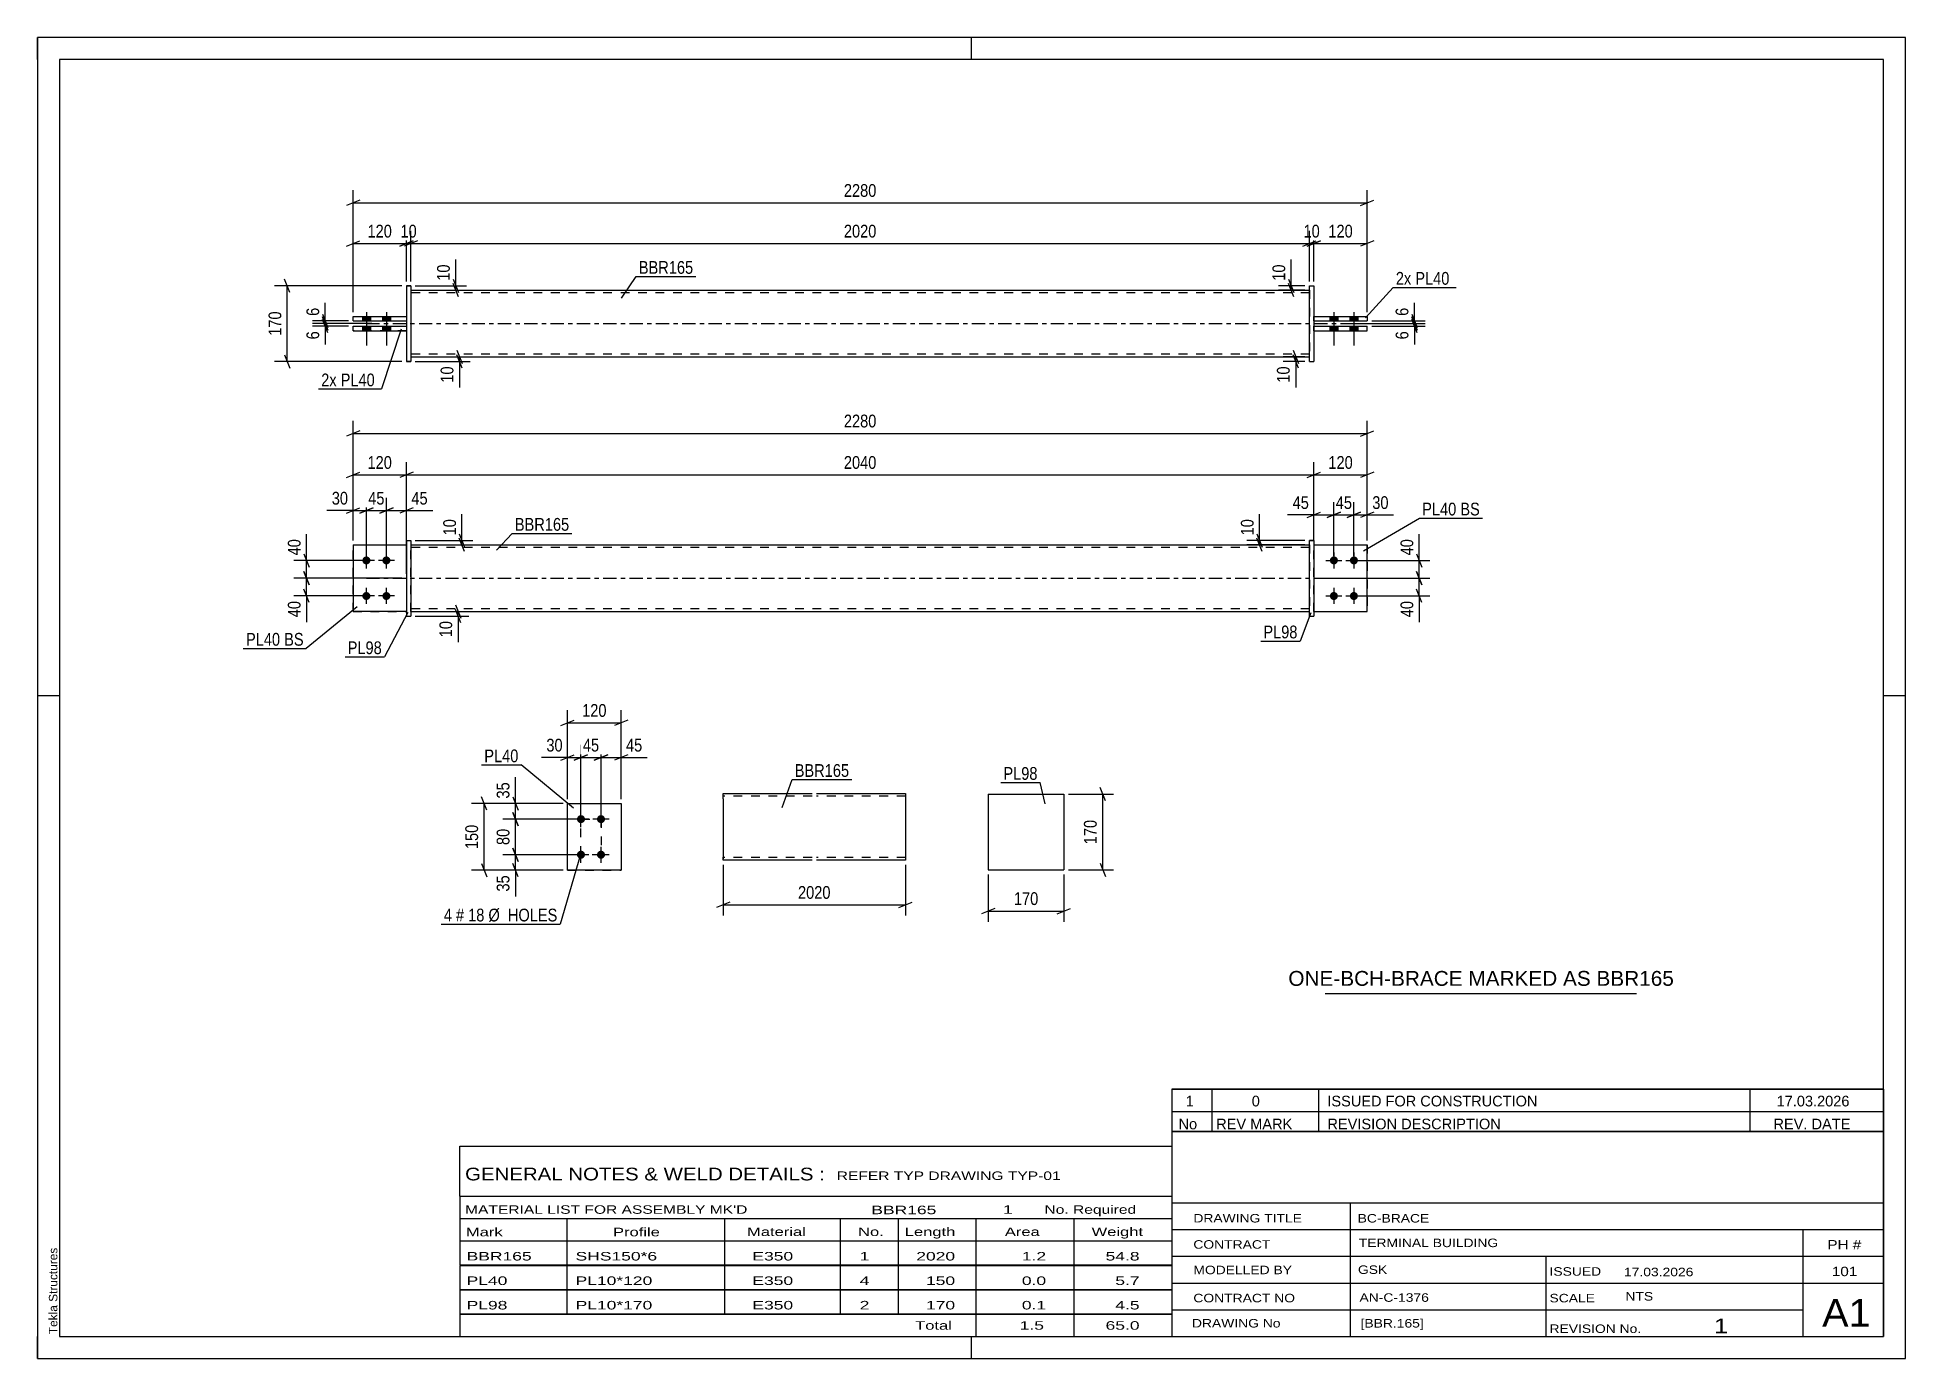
# Paper-space layout 'Layout1' of a CAD drawing. Header units: millimetres. Extents: x 0 to 420, y 0 to 297.
# The model-space entities are those that its viewports show. They can reach past a viewport. Long polylines and large blocks are cut down to what shows.
import ezdxf

# ---------------------------------------------------------------- set-up
doc = ezdxf.new("R2010")
doc.units = ezdxf.units.MM
doc.linetypes.add('DXK_LINE_DOT2', pattern=[3.9198, 1.9599, -1.9599])
doc.linetypes.add('DXK_LINE_DOT3', pattern=[5.9187, 2.979, -0.9799, 0.9799, -0.9799])
doc.layers.add('Viewport layer', color=7, linetype='Continuous', plot=False)
doc.styles.add('Arial', font='ARIAL.TTF', dxfattribs={"height": 0.2})
doc.styles.add('Arial Narrow', font='ARIALN.TTF', dxfattribs={"height": 0.2})

# ---------------------------------------------------------------- blocks, each defined once
blk = doc.blocks.new('Unknown-580607738-1163')
at = {"color": 5, "linetype": 'Continuous'}
for p, q in [((420, 297), (0, 297)), ((0, 297), (0, 0)), ((0, 292), (0, 297)), ((210, 292), (210, 297)), ((420, 0), (420, 297)), ((415, 292), (5, 292)), ((5, 292), (5, 5)), ((415, 5), (415, 292)), ((5, 149), (0, 149)), ((420, 149), (415, 149)), ((0, 0), (0, 5)), ((5, 5), (415, 5)), ((210, 0), (210, 5)), ((0, 0), (420, 0))]:
    blk.add_line(p, q, dxfattribs=at)
at = {"color": 174, "linetype": 'Continuous', "style": 'Arial'}
blk.add_text('Tekla Structures', height=1.9102, rotation=90, dxfattribs=at).set_placement((4.5, 5.5))
blk = doc.blocks.new('Bolt-580607738-1737 - 1734')
at = {"linetype": 'Continuous'}
for points in [[(291.47, 180.33), (291.66, 180.31), (291.84, 180.25), (292, 180.15), (292.14, 180.03), (292.25, 179.88), (292.33, 179.7), (292.37, 179.52), (292.37, 179.33), (292.33, 179.15), (292.25, 178.98), (292.14, 178.82), (292, 178.7), (291.84, 178.6), (291.66, 178.55), (291.47, 178.53), (291.28, 178.55), (291.11, 178.6), (290.94, 178.7), (290.8, 178.82), (290.69, 178.98), (290.62, 179.15), (290.58, 179.33), (290.58, 179.52), (290.62, 179.7), (290.69, 179.88), (290.8, 180.03), (290.94, 180.15), (291.11, 180.25), (291.28, 180.31)], [(295.97, 180.33), (296.16, 180.31), (296.34, 180.25), (296.5, 180.15), (296.64, 180.03), (296.75, 179.88), (296.83, 179.7), (296.87, 179.52), (296.87, 179.33), (296.83, 179.15), (296.75, 178.98), (296.64, 178.82), (296.5, 178.7), (296.34, 178.6), (296.16, 178.55), (295.97, 178.53), (295.78, 178.55), (295.61, 178.6), (295.44, 178.7), (295.3, 178.82), (295.19, 178.98), (295.12, 179.15), (295.08, 179.33), (295.08, 179.52), (295.12, 179.7), (295.19, 179.88), (295.3, 180.03), (295.44, 180.15), (295.61, 180.25), (295.78, 180.31)], [(291.47, 172.33), (291.66, 172.31), (291.84, 172.25), (292, 172.15), (292.14, 172.03), (292.25, 171.88), (292.33, 171.7), (292.37, 171.52), (292.37, 171.33), (292.33, 171.15), (292.25, 170.98), (292.14, 170.82), (292, 170.7), (291.84, 170.6), (291.66, 170.55), (291.47, 170.53), (291.28, 170.55), (291.11, 170.6), (290.94, 170.7), (290.8, 170.82), (290.69, 170.98), (290.62, 171.15), (290.58, 171.33), (290.58, 171.52), (290.62, 171.7), (290.69, 171.88), (290.8, 172.03), (290.94, 172.15), (291.11, 172.25), (291.28, 172.31)], [(295.97, 172.33), (296.16, 172.31), (296.34, 172.25), (296.5, 172.15), (296.64, 172.03), (296.75, 171.88), (296.83, 171.7), (296.87, 171.52), (296.87, 171.33), (296.83, 171.15), (296.75, 170.98), (296.64, 170.82), (296.5, 170.7), (296.34, 170.6), (296.16, 170.55), (295.97, 170.53), (295.78, 170.55), (295.61, 170.6), (295.44, 170.7), (295.3, 170.82), (295.19, 170.98), (295.12, 171.15), (295.08, 171.33), (295.08, 171.52), (295.12, 171.7), (295.19, 171.88), (295.3, 172.03), (295.44, 172.15), (295.61, 172.25), (295.78, 172.31)]]:
    blk.add_hatch(color=1, dxfattribs=at).paths.add_polyline_path(points)
at = {"color": 1, "linetype": 'Continuous'}
for p, q in [((291.47, 181.23), (291.47, 177.63)), ((295.97, 181.23), (295.97, 177.63)), ((289.67, 179.43), (293.27, 179.43)), ((294.17, 179.43), (297.77, 179.43)), ((291.47, 173.23), (291.47, 169.63)), ((295.97, 173.23), (295.97, 169.63)), ((289.67, 171.43), (293.27, 171.43)), ((294.17, 171.43), (297.77, 171.43))]:
    blk.add_line(p, q, dxfattribs=at)
blk = doc.blocks.new('Bolt-580607738-1736 - 1734')
at = {"linetype": 'Continuous'}
for points in [[(73.96, 180.33), (74.15, 180.31), (74.33, 180.25), (74.49, 180.15), (74.63, 180.03), (74.74, 179.88), (74.82, 179.7), (74.86, 179.52), (74.86, 179.33), (74.82, 179.15), (74.74, 178.98), (74.63, 178.82), (74.49, 178.7), (74.33, 178.6), (74.15, 178.55), (73.96, 178.53), (73.78, 178.55), (73.6, 178.6), (73.43, 178.7), (73.29, 178.82), (73.18, 178.98), (73.11, 179.15), (73.07, 179.33), (73.07, 179.52), (73.11, 179.7), (73.18, 179.88), (73.29, 180.03), (73.43, 180.15), (73.6, 180.25), (73.78, 180.31)], [(78.46, 180.33), (78.65, 180.31), (78.83, 180.25), (78.99, 180.15), (79.13, 180.03), (79.24, 179.88), (79.32, 179.7), (79.36, 179.52), (79.36, 179.33), (79.32, 179.15), (79.24, 178.98), (79.13, 178.82), (78.99, 178.7), (78.83, 178.6), (78.65, 178.55), (78.46, 178.53), (78.28, 178.55), (78.1, 178.6), (77.93, 178.7), (77.79, 178.82), (77.68, 178.98), (77.61, 179.15), (77.57, 179.33), (77.57, 179.52), (77.61, 179.7), (77.68, 179.88), (77.79, 180.03), (77.93, 180.15), (78.1, 180.25), (78.28, 180.31)], [(73.96, 172.33), (74.15, 172.31), (74.33, 172.25), (74.49, 172.15), (74.63, 172.03), (74.74, 171.88), (74.82, 171.7), (74.86, 171.52), (74.86, 171.33), (74.82, 171.15), (74.74, 170.98), (74.63, 170.82), (74.49, 170.7), (74.33, 170.6), (74.15, 170.55), (73.96, 170.53), (73.78, 170.55), (73.6, 170.6), (73.43, 170.7), (73.29, 170.82), (73.18, 170.98), (73.11, 171.15), (73.07, 171.33), (73.07, 171.52), (73.11, 171.7), (73.18, 171.88), (73.29, 172.03), (73.43, 172.15), (73.6, 172.25), (73.78, 172.31)], [(78.46, 172.33), (78.65, 172.31), (78.83, 172.25), (78.99, 172.15), (79.13, 172.03), (79.24, 171.88), (79.32, 171.7), (79.36, 171.52), (79.36, 171.33), (79.32, 171.15), (79.24, 170.98), (79.13, 170.82), (78.99, 170.7), (78.83, 170.6), (78.65, 170.55), (78.46, 170.53), (78.28, 170.55), (78.1, 170.6), (77.93, 170.7), (77.79, 170.82), (77.68, 170.98), (77.61, 171.15), (77.57, 171.33), (77.57, 171.52), (77.61, 171.7), (77.68, 171.88), (77.79, 172.03), (77.93, 172.15), (78.1, 172.25), (78.28, 172.31)]]:
    blk.add_hatch(color=1, dxfattribs=at).paths.add_polyline_path(points)
at = {"color": 1, "linetype": 'Continuous'}
for p, q in [((73.96, 177.63), (73.96, 181.23)), ((78.46, 177.63), (78.46, 181.23)), ((75.76, 179.43), (72.16, 179.43)), ((80.26, 179.43), (76.66, 179.43)), ((73.96, 169.63), (73.96, 173.23)), ((78.46, 169.63), (78.46, 173.23)), ((75.76, 171.43), (72.16, 171.43)), ((80.26, 171.43), (76.66, 171.43))]:
    blk.add_line(p, q, dxfattribs=at)
blk = doc.blocks.new('Part-580607738-1762 - 1734')
at = {"color": 2, "linetype": 'Continuous'}
for p, q in [((70.96, 182.93), (82.96, 182.93)), ((70.96, 182.93), (70.96, 167.93)), ((82.96, 167.93), (70.96, 167.93)), ((70.96, 167.93), (70.96, 167.93))]:
    blk.add_line(p, q, dxfattribs=at)
at = {"color": 7, "linetype": 'DXK_LINE_DOT2'}
for p, q in [((70.96, 182.93), (82.96, 182.93)), ((82.96, 182.93), (82.96, 182.93)), ((82.96, 182.93), (82.96, 167.93)), ((70.96, 167.93), (82.96, 167.93))]:
    blk.add_line(p, q, dxfattribs=at)
blk = doc.blocks.new('Part-580607738-1742 - 1734')
at = {"color": 2, "linetype": 'Continuous'}
for p, q in [((83.96, 182.93), (285.97, 182.93)), ((83.96, 167.93), (285.97, 167.93))]:
    blk.add_line(p, q, dxfattribs=at)
at = {"color": 7, "linetype": 'DXK_LINE_DOT2'}
for p, q in [((83.96, 167.93), (83.96, 182.93)), ((285.97, 182.33), (83.96, 182.33)), ((285.97, 182.93), (285.97, 167.93)), ((285.97, 168.53), (83.96, 168.53))]:
    blk.add_line(p, q, dxfattribs=at)
at = {"color": 7, "linetype": 'DXK_LINE_DOT3'}
blk.add_line((73.96, 175.43), (295.97, 175.43), dxfattribs=at)
blk = doc.blocks.new('Part-580607738-1757 - 1734')
at = {"color": 2, "linetype": 'Continuous'}
for p, q in [((286.97, 183.93), (285.97, 183.93)), ((285.97, 166.93), (285.97, 183.93)), ((286.97, 183.93), (286.97, 166.93)), ((285.97, 166.93), (285.97, 166.93)), ((285.97, 166.93), (286.97, 166.93))]:
    blk.add_line(p, q, dxfattribs=at)
at = {"color": 7, "linetype": 'DXK_LINE_DOT2'}
for p, q in [((285.97, 183.93), (285.97, 183.93)), ((285.97, 183.93), (286.97, 183.93)), ((286.97, 183.93), (286.97, 183.93)), ((285.97, 166.93), (286.97, 166.93))]:
    blk.add_line(p, q, dxfattribs=at)
blk = doc.blocks.new('Part-580607738-1767 - 1734')
at = {"color": 7, "linetype": 'DXK_LINE_DOT2'}
for p, q in [((70.96, 182.93), (82.96, 182.93)), ((70.96, 182.93), (82.96, 182.93)), ((70.96, 167.93), (70.96, 182.93)), ((82.96, 182.93), (82.96, 182.93)), ((82.96, 182.93), (82.96, 167.93)), ((70.96, 167.93), (82.96, 167.93)), ((82.96, 167.93), (70.96, 167.93)), ((70.96, 167.93), (70.96, 167.93))]:
    blk.add_line(p, q, dxfattribs=at)
blk = doc.blocks.new('Part-580607738-1772 - 1734')
at = {"color": 2, "linetype": 'Continuous'}
for p, q in [((82.96, 183.93), (83.96, 183.93)), ((82.96, 183.93), (82.96, 166.93)), ((83.96, 183.93), (83.96, 183.93)), ((83.96, 183.93), (83.96, 166.93)), ((82.96, 166.93), (83.96, 166.93))]:
    blk.add_line(p, q, dxfattribs=at)
at = {"color": 7, "linetype": 'DXK_LINE_DOT2'}
for p, q in [((82.96, 183.93), (83.96, 183.93)), ((82.96, 166.93), (83.96, 166.93))]:
    blk.add_line(p, q, dxfattribs=at)
blk = doc.blocks.new('Part-580607738-1777 - 1734')
at = {"color": 2, "linetype": 'Continuous'}
for p, q in [((286.97, 182.93), (298.97, 182.93)), ((298.97, 182.93), (298.97, 182.93)), ((298.97, 167.93), (298.97, 182.93)), ((286.97, 167.93), (298.97, 167.93))]:
    blk.add_line(p, q, dxfattribs=at)
at = {"color": 7, "linetype": 'DXK_LINE_DOT2'}
for p, q in [((286.97, 182.93), (298.97, 182.93)), ((286.97, 167.93), (286.97, 182.93)), ((298.97, 182.93), (298.97, 182.93)), ((286.97, 167.93), (286.97, 167.93)), ((286.97, 167.93), (298.97, 167.93))]:
    blk.add_line(p, q, dxfattribs=at)
blk = doc.blocks.new('Part-580607738-1787 - 1734')
at = {"color": 7, "linetype": 'DXK_LINE_DOT2'}
for p, q in [((286.97, 182.93), (298.97, 182.93)), ((286.97, 167.93), (286.97, 182.93)), ((286.97, 182.93), (298.97, 182.93)), ((298.97, 182.93), (298.97, 182.93)), ((298.97, 182.93), (298.97, 167.93)), ((286.97, 167.93), (286.97, 167.93)), ((286.97, 167.93), (298.97, 167.93)), ((286.97, 167.93), (298.97, 167.93))]:
    blk.add_line(p, q, dxfattribs=at)
blk = doc.blocks.new('Part-580607738-1451 - 1390')
at = {"color": 2, "linetype": 'Continuous'}
for p, q in [((83.96, 240.16), (285.97, 240.16)), ((83.96, 225.16), (285.97, 225.16))]:
    blk.add_line(p, q, dxfattribs=at)
at = {"color": 7, "linetype": 'DXK_LINE_DOT2'}
for p, q in [((83.96, 240.16), (83.96, 225.16)), ((285.97, 239.56), (83.96, 239.56)), ((285.97, 240.16), (285.97, 225.16)), ((285.97, 225.76), (83.96, 225.76))]:
    blk.add_line(p, q, dxfattribs=at)
at = {"color": 7, "linetype": 'DXK_LINE_DOT3'}
blk.add_line((73.96, 232.66), (295.97, 232.66), dxfattribs=at)
blk = doc.blocks.new('Part-580607738-1435 - 1390')
at = {"color": 2, "linetype": 'Continuous'}
for p, q in [((70.96, 232.06), (82.96, 232.06)), ((70.96, 231.06), (70.96, 232.06)), ((70.96, 231.06), (82.96, 231.06)), ((70.96, 231.06), (70.96, 231.06))]:
    blk.add_line(p, q, dxfattribs=at)
at = {"color": 7, "linetype": 'DXK_LINE_DOT2'}
for p, q in [((70.96, 232.06), (82.96, 232.06)), ((82.96, 231.06), (70.96, 231.06)), ((82.96, 232.06), (82.96, 231.06))]:
    blk.add_line(p, q, dxfattribs=at)
blk = doc.blocks.new('Part-580607738-1419 - 1390')
at = {"color": 2, "linetype": 'Continuous'}
for p, q in [((286.97, 234.26), (298.97, 234.26)), ((286.97, 233.26), (298.97, 233.26)), ((298.97, 234.26), (298.97, 233.26))]:
    blk.add_line(p, q, dxfattribs=at)
at = {"color": 7, "linetype": 'DXK_LINE_DOT2'}
for p, q in [((286.97, 233.26), (286.97, 234.26)), ((286.97, 234.26), (298.97, 234.26)), ((286.97, 233.26), (298.97, 233.26)), ((298.97, 234.26), (298.97, 234.26))]:
    blk.add_line(p, q, dxfattribs=at)
blk = doc.blocks.new('Part-580607738-1424 - 1390')
at = {"color": 2, "linetype": 'Continuous'}
for p, q in [((286.97, 232.06), (298.97, 232.06)), ((286.97, 231.06), (298.97, 231.06)), ((298.97, 231.06), (298.97, 232.06))]:
    blk.add_line(p, q, dxfattribs=at)
at = {"color": 7, "linetype": 'DXK_LINE_DOT2'}
for p, q in [((286.97, 231.06), (286.97, 232.06)), ((286.97, 232.06), (298.97, 232.06)), ((286.97, 231.06), (298.97, 231.06))]:
    blk.add_line(p, q, dxfattribs=at)
blk = doc.blocks.new('Part-580607738-1425 - 1390')
at = {"color": 2, "linetype": 'Continuous'}
for p, q in [((82.96, 241.16), (83.96, 241.16)), ((82.96, 241.16), (82.96, 224.16)), ((83.96, 241.16), (83.96, 241.16)), ((83.96, 241.16), (83.96, 224.16)), ((83.96, 224.16), (82.96, 224.16)), ((82.96, 224.16), (82.96, 224.16))]:
    blk.add_line(p, q, dxfattribs=at)
at = {"color": 7, "linetype": 'DXK_LINE_DOT2'}
for p, q in [((83.96, 241.16), (82.96, 241.16)), ((83.96, 241.16), (83.96, 241.16)), ((82.96, 224.16), (83.96, 224.16))]:
    blk.add_line(p, q, dxfattribs=at)
blk = doc.blocks.new('Part-580607738-1430 - 1390')
at = {"color": 2, "linetype": 'Continuous'}
for p, q in [((70.96, 234.26), (82.96, 234.26)), ((70.96, 233.26), (70.96, 234.26)), ((70.96, 233.26), (82.96, 233.26)), ((70.96, 233.26), (70.96, 233.26))]:
    blk.add_line(p, q, dxfattribs=at)
at = {"color": 7, "linetype": 'DXK_LINE_DOT2'}
for p, q in [((70.96, 234.26), (82.96, 234.26)), ((70.96, 234.26), (70.96, 234.26)), ((70.96, 233.26), (82.96, 233.26)), ((82.96, 234.26), (82.96, 233.26))]:
    blk.add_line(p, q, dxfattribs=at)
blk = doc.blocks.new('Part-580607738-1436 - 1390')
at = {"color": 2, "linetype": 'Continuous'}
for p, q in [((285.97, 241.16), (285.97, 241.16)), ((285.97, 224.16), (285.97, 241.16)), ((285.97, 241.16), (286.97, 241.16)), ((286.97, 241.16), (286.97, 241.16)), ((286.97, 241.16), (286.97, 224.16)), ((285.97, 224.16), (286.97, 224.16)), ((285.97, 224.16), (285.97, 224.16)), ((286.97, 224.16), (286.97, 224.16))]:
    blk.add_line(p, q, dxfattribs=at)
at = {"color": 7, "linetype": 'DXK_LINE_DOT2'}
for p, q in [((285.97, 241.16), (285.97, 241.16)), ((285.97, 241.16), (286.97, 241.16)), ((285.97, 224.16), (286.97, 224.16))]:
    blk.add_line(p, q, dxfattribs=at)
blk = doc.blocks.new('Bolt-580607738-1452 - 1390')
at = {"linetype": 'Continuous'}
for points in [[(292.37, 234.26), (290.57, 234.26), (290.57, 233.26), (292.37, 233.26)], [(292.37, 234.26), (290.57, 234.26), (290.57, 233.26), (292.37, 233.26)], [(292.37, 232.06), (290.57, 232.06), (290.57, 231.06), (292.37, 231.06)], [(292.37, 232.06), (290.57, 232.06), (290.57, 231.06), (292.37, 231.06)], [(296.87, 234.26), (295.07, 234.26), (295.07, 233.26), (296.87, 233.26)], [(296.87, 234.26), (295.07, 234.26), (295.07, 233.26), (296.87, 233.26)], [(296.87, 232.06), (295.07, 232.06), (295.07, 231.06), (296.87, 231.06)], [(296.87, 232.06), (295.07, 232.06), (295.07, 231.06), (296.87, 231.06)]]:
    blk.add_hatch(color=1, dxfattribs=at).paths.add_polyline_path(points)
at = {"color": 1, "linetype": 'Continuous'}
for p, q in [((291.47, 235.26), (291.47, 227.76)), ((291.47, 235.26), (291.47, 227.76)), ((295.97, 235.26), (295.97, 227.76)), ((295.97, 235.26), (295.97, 227.76)), ((290.57, 234.26), (290.57, 233.26)), ((290.57, 234.26), (290.57, 233.26)), ((290.57, 232.06), (290.57, 231.06)), ((290.57, 232.06), (290.57, 231.06)), ((292.37, 234.26), (292.37, 233.26)), ((292.37, 234.26), (292.37, 233.26)), ((292.37, 232.06), (292.37, 231.06)), ((292.37, 232.06), (292.37, 231.06)), ((295.07, 234.26), (295.07, 233.26)), ((295.07, 234.26), (295.07, 233.26)), ((295.07, 232.06), (295.07, 231.06)), ((295.07, 232.06), (295.07, 231.06)), ((296.87, 234.26), (296.87, 233.26)), ((296.87, 234.26), (296.87, 233.26)), ((296.87, 232.06), (296.87, 231.06)), ((296.87, 232.06), (296.87, 231.06))]:
    blk.add_line(p, q, dxfattribs=at)
blk = doc.blocks.new('Bolt-580607738-1453 - 1390')
at = {"linetype": 'Continuous'}
for points in [[(73.06, 233.26), (74.86, 233.26), (74.86, 234.26), (73.06, 234.26)], [(73.06, 233.26), (74.86, 233.26), (74.86, 234.26), (73.06, 234.26)], [(73.06, 231.06), (74.86, 231.06), (74.86, 232.06), (73.06, 232.06)], [(73.06, 231.06), (74.86, 231.06), (74.86, 232.06), (73.06, 232.06)], [(77.56, 233.26), (79.36, 233.26), (79.36, 234.26), (77.56, 234.26)], [(77.56, 233.26), (79.36, 233.26), (79.36, 234.26), (77.56, 234.26)], [(77.56, 231.06), (79.36, 231.06), (79.36, 232.06), (77.56, 232.06)], [(77.56, 231.06), (79.36, 231.06), (79.36, 232.06), (77.56, 232.06)]]:
    blk.add_hatch(color=1, dxfattribs=at).paths.add_polyline_path(points)
at = {"color": 1, "linetype": 'Continuous'}
for p, q in [((73.96, 235.26), (73.96, 227.76)), ((73.96, 235.26), (73.96, 227.76)), ((78.46, 235.26), (78.46, 227.76)), ((78.46, 235.26), (78.46, 227.76)), ((73.06, 234.26), (73.06, 233.26)), ((73.06, 234.26), (73.06, 233.26)), ((73.06, 232.06), (73.06, 231.06)), ((73.06, 232.06), (73.06, 231.06)), ((74.86, 234.26), (74.86, 233.26)), ((74.86, 234.26), (74.86, 233.26)), ((74.86, 232.06), (74.86, 231.06)), ((74.86, 232.06), (74.86, 231.06)), ((77.56, 234.26), (77.56, 233.26)), ((77.56, 234.26), (77.56, 233.26)), ((77.56, 232.06), (77.56, 231.06)), ((77.56, 232.06), (77.56, 231.06)), ((79.36, 234.26), (79.36, 233.26)), ((79.36, 234.26), (79.36, 233.26)), ((79.36, 232.06), (79.36, 231.06)), ((79.36, 232.06), (79.36, 231.06))]:
    blk.add_line(p, q, dxfattribs=at)
blk = doc.blocks.new('Bolt-580607738-2146 - 2111')
at = {"linetype": 'Continuous'}
for points in [[(122.21, 120.37), (122.02, 120.39), (121.84, 120.45), (121.68, 120.55), (121.54, 120.67), (121.43, 120.82), (121.35, 121), (121.31, 121.18), (121.31, 121.37), (121.35, 121.55), (121.43, 121.72), (121.54, 121.88), (121.68, 122), (121.84, 122.1), (122.02, 122.15), (122.21, 122.17), (122.4, 122.15), (122.58, 122.1), (122.74, 122), (122.88, 121.88), (122.99, 121.72), (123.07, 121.55), (123.1, 121.37), (123.1, 121.18), (123.07, 121), (122.99, 120.82), (122.88, 120.67), (122.74, 120.55), (122.58, 120.45), (122.4, 120.39)], [(126.71, 120.37), (126.52, 120.39), (126.34, 120.45), (126.18, 120.55), (126.04, 120.67), (125.93, 120.82), (125.85, 121), (125.81, 121.18), (125.81, 121.37), (125.85, 121.55), (125.93, 121.72), (126.04, 121.88), (126.18, 122), (126.34, 122.1), (126.52, 122.15), (126.71, 122.17), (126.9, 122.15), (127.08, 122.1), (127.24, 122), (127.38, 121.88), (127.49, 121.72), (127.57, 121.55), (127.6, 121.37), (127.6, 121.18), (127.57, 121), (127.49, 120.82), (127.38, 120.67), (127.24, 120.55), (127.08, 120.45), (126.9, 120.39)], [(122.21, 112.37), (122.02, 112.39), (121.84, 112.45), (121.68, 112.55), (121.54, 112.67), (121.43, 112.82), (121.35, 113), (121.31, 113.18), (121.31, 113.37), (121.35, 113.55), (121.43, 113.72), (121.54, 113.88), (121.68, 114), (121.84, 114.1), (122.02, 114.15), (122.21, 114.17), (122.4, 114.15), (122.58, 114.1), (122.74, 114), (122.88, 113.88), (122.99, 113.72), (123.07, 113.55), (123.1, 113.37), (123.1, 113.18), (123.07, 113), (122.99, 112.82), (122.88, 112.67), (122.74, 112.55), (122.58, 112.45), (122.4, 112.39)], [(126.71, 112.37), (126.52, 112.39), (126.34, 112.45), (126.18, 112.55), (126.04, 112.67), (125.93, 112.82), (125.85, 113), (125.81, 113.18), (125.81, 113.37), (125.85, 113.55), (125.93, 113.72), (126.04, 113.88), (126.18, 114), (126.34, 114.1), (126.52, 114.15), (126.71, 114.17), (126.9, 114.15), (127.08, 114.1), (127.24, 114), (127.38, 113.88), (127.49, 113.72), (127.57, 113.55), (127.6, 113.37), (127.6, 113.18), (127.57, 113), (127.49, 112.82), (127.38, 112.67), (127.24, 112.55), (127.08, 112.45), (126.9, 112.39)]]:
    blk.add_hatch(color=1, dxfattribs=at).paths.add_polyline_path(points)
at = {"color": 1, "linetype": 'Continuous'}
for p, q in [((122.21, 119.47), (122.21, 123.07)), ((126.71, 119.47), (126.71, 123.07)), ((124.01, 121.27), (120.41, 121.27)), ((128.51, 121.27), (124.91, 121.27)), ((122.21, 111.47), (122.21, 115.07)), ((126.71, 111.47), (126.71, 115.07)), ((124.01, 113.27), (120.41, 113.27)), ((128.51, 113.27), (124.91, 113.27))]:
    blk.add_line(p, q, dxfattribs=at)
blk = doc.blocks.new('Part-580607738-2151 - 2111')
at = {"color": 2, "linetype": 'Continuous'}
for p, q in [((119.21, 124.77), (131.21, 124.77)), ((119.21, 109.77), (119.21, 124.77)), ((131.21, 124.77), (131.21, 124.77)), ((131.21, 124.77), (131.21, 109.77)), ((131.21, 109.77), (119.21, 109.77)), ((119.21, 109.77), (119.21, 109.77))]:
    blk.add_line(p, q, dxfattribs=at)
at = {"color": 7, "linetype": 'DXK_LINE_DOT2'}
for p, q in [((119.21, 124.77), (131.21, 124.77)), ((119.21, 109.77), (131.21, 109.77)), ((119.21, 109.77), (119.21, 109.77))]:
    blk.add_line(p, q, dxfattribs=at)
blk = doc.blocks.new('Part-580607738-2281 - 2275')
at = {"color": 2, "linetype": 'Continuous'}
for p, q in [((213.78, 126.86), (213.78, 109.86)), ((213.78, 126.86), (230.78, 126.86)), ((230.78, 126.86), (230.78, 109.86)), ((213.78, 109.86), (230.78, 109.86))]:
    blk.add_line(p, q, dxfattribs=at)
blk = doc.blocks.new('Part-580607738-2307 - 2300')
at = {"color": 2, "linetype": 'Continuous'}
for p, q in [((154.15, 125.81), (154.15, 127.01)), ((154.15, 127.01), (174.15, 127.01)), ((175.15, 127.01), (195.15, 127.01)), ((195.15, 127.01), (195.15, 126.92)), ((195.15, 126.92), (195.15, 125.81)), ((154.15, 125.81), (154.15, 112.75)), ((195.15, 125.81), (195.15, 112.01)), ((154.15, 112.1), (154.15, 112.75)), ((154.15, 112.01), (154.15, 112.1)), ((174.15, 112.01), (154.15, 112.01)), ((195.15, 112.01), (175.15, 112.01))]:
    blk.add_line(p, q, dxfattribs=at)
at = {"color": 7, "linetype": 'DXK_LINE_DOT2'}
for p, q in [((174.15, 126.41), (154.15, 126.41)), ((195.15, 126.41), (175.15, 126.41)), ((195.15, 126.66), (195.15, 125.81)), ((154.15, 112.75), (154.15, 112.36)), ((154.15, 112.61), (154.15, 112.65)), ((174.15, 112.61), (154.15, 112.61)), ((195.15, 112.61), (175.15, 112.61)), ((195.15, 112.65), (195.15, 112.75)), ((195.15, 112.61), (195.15, 112.65)), ((195.15, 112.61), (195.15, 112.65))]:
    blk.add_line(p, q, dxfattribs=at)
blk = doc.blocks.new('Rectangle-580607738-2261 - 2111')
at = {"color": 1, "linetype": 'DXK_LINE_DOT2'}
blk.add_lwpolyline([(122.21, 121.27), (126.71, 121.27), (126.71, 113.27), (122.21, 113.27), (122.21, 121.27)], close=True, dxfattribs=at)
blk = doc.blocks.new('StraightDimension-580607738-1961 - 1734')
at = {"color": 7, "linetype": 'Continuous'}
for p, q in [((289.97, 189.04), (292.97, 190.24)), ((291.47, 180.43), (291.47, 192.49)), ((291.47, 189.64), (295.97, 189.64)), ((297.47, 190.24), (294.47, 189.04)), ((295.97, 180.43), (295.97, 192.49))]:
    blk.add_line(p, q, dxfattribs=at)
at = {"color": 0}
blk.add_wipeout([(296.15, 190.39), (296.15, 194.59), (291.29, 194.59), (291.29, 190.39)], dxfattribs=at)
at = {"color": 3, "style": 'Arial Narrow'}
blk.add_text('45', height=2.863, dxfattribs=at).set_placement((291.89, 190.99))
blk = doc.blocks.new('StraightDimension-580607738-2000 - 1734')
at = {"color": 7, "linetype": 'Continuous'}
for p, q in [((94.86, 185.43), (96.06, 182.43)), ((84.96, 183.93), (97.86, 183.93)), ((84.96, 182.93), (97.86, 182.93)), ((96.06, 181.43), (94.86, 184.43)), ((95.46, 182.93), (95.46, 183.93))]:
    blk.add_line(p, q, dxfattribs=at)
at = {"color": 0}
blk.add_wipeout([(94.71, 189.31), (90.51, 189.31), (90.51, 184.45), (94.71, 184.45)], dxfattribs=at)
at = {"color": 7, "linetype": 'Continuous'}
blk.add_line((95.46, 183.93), (95.46, 189.83), dxfattribs=at)
blk.add_line((95.46, 183.93), (95.46, 189.83), dxfattribs=at)
at = {"color": 3, "style": 'Arial Narrow'}
blk.add_text('10', height=2.863, rotation=90.0002, dxfattribs=at).set_placement((94.11, 185.05))
blk = doc.blocks.new('StraightDimension-580607738-1925 - 1734')
at = {"color": 7, "linetype": 'Continuous'}
for p, q in [((70.96, 183.93), (70.96, 210.83)), ((298.97, 183.93), (298.97, 210.83)), ((72.46, 208.58), (69.46, 207.38)), ((70.96, 207.98), (298.97, 207.98)), ((297.47, 207.38), (300.47, 208.58))]:
    blk.add_line(p, q, dxfattribs=at)
at = {"color": 0}
blk.add_wipeout([(189.22, 208.73), (189.22, 212.93), (180.71, 212.93), (180.71, 208.73)], dxfattribs=at)
at = {"color": 3, "style": 'Arial Narrow'}
blk.add_text('2280', height=2.863, dxfattribs=at).set_placement((181.31, 209.33))
blk = doc.blocks.new('StraightDimension-580607738-1790 - 1734')
at = {"color": 7, "linetype": 'Continuous'}
for p, q in [((70.96, 183.93), (70.96, 193.48)), ((73.96, 180.43), (73.96, 193.48)), ((69.46, 190.03), (72.46, 191.23)), ((70.96, 190.63), (73.96, 190.63)), ((75.46, 191.23), (72.46, 190.03))]:
    blk.add_line(p, q, dxfattribs=at)
at = {"color": 0}
blk.add_wipeout([(70.44, 191.38), (70.44, 195.58), (65.58, 195.58), (65.58, 191.38)], dxfattribs=at)
at = {"color": 7, "linetype": 'Continuous'}
blk.add_line((70.96, 190.63), (65.06, 190.63), dxfattribs=at)
blk.add_line((70.96, 190.63), (65.06, 190.63), dxfattribs=at)
at = {"color": 3, "style": 'Arial Narrow'}
blk.add_text('30', height=2.863, dxfattribs=at).set_placement((66.18, 191.98))
blk = doc.blocks.new('StraightDimension-580607738-1871 - 1734')
at = {"color": 7, "linetype": 'Continuous'}
for p, q in [((84.46, 199.26), (81.46, 198.06)), ((82.96, 176.43), (82.96, 201.51)), ((82.96, 198.66), (286.97, 198.66)), ((285.47, 198.06), (288.47, 199.26)), ((286.97, 183.93), (286.97, 201.51))]:
    blk.add_line(p, q, dxfattribs=at)
at = {"color": 0}
blk.add_wipeout([(189.22, 199.41), (189.22, 203.61), (180.71, 203.61), (180.71, 199.41)], dxfattribs=at)
at = {"color": 3, "style": 'Arial Narrow'}
blk.add_text('2040', height=2.863, dxfattribs=at).set_placement((181.31, 200.01))
blk = doc.blocks.new('StraightDimension-580607738-1807 - 1734')
at = {"color": 7, "linetype": 'Continuous'}
for p, q in [((73.96, 180.43), (73.96, 193.48)), ((78.46, 180.43), (78.46, 193.48)), ((72.46, 190.03), (75.46, 191.23)), ((73.96, 190.63), (78.46, 190.63)), ((79.96, 191.23), (76.96, 190.03))]:
    blk.add_line(p, q, dxfattribs=at)
at = {"color": 0}
blk.add_wipeout([(78.64, 191.38), (78.64, 195.58), (73.78, 195.58), (73.78, 191.38)], dxfattribs=at)
at = {"color": 3, "style": 'Arial Narrow'}
blk.add_text('45', height=2.863, dxfattribs=at).set_placement((74.38, 191.98))
blk = doc.blocks.new('StraightDimension-580607738-1820 - 1734')
at = {"color": 7, "linetype": 'Continuous'}
for p, q in [((78.46, 180.43), (78.46, 193.48)), ((82.96, 183.93), (82.96, 193.48)), ((76.96, 190.03), (79.96, 191.23)), ((78.46, 190.63), (82.96, 190.63)), ((84.46, 191.23), (81.46, 190.03))]:
    blk.add_line(p, q, dxfattribs=at)
at = {"color": 0}
blk.add_wipeout([(88.34, 191.38), (88.34, 195.58), (83.49, 195.58), (83.49, 191.38)], dxfattribs=at)
at = {"color": 7, "linetype": 'Continuous'}
blk.add_line((82.96, 190.63), (88.87, 190.63), dxfattribs=at)
blk.add_line((82.96, 190.63), (88.87, 190.63), dxfattribs=at)
at = {"color": 3, "style": 'Arial Narrow'}
blk.add_text('45', height=2.863, dxfattribs=at).set_placement((84.09, 191.98))
blk = doc.blocks.new('StraightDimension-580607738-1837 - 1734')
at = {"color": 7, "linetype": 'Continuous'}
for p, q in [((59.92, 180.93), (61.12, 177.93)), ((72.96, 179.43), (57.67, 179.43)), ((61.12, 173.93), (59.92, 176.93)), ((60.52, 175.43), (60.52, 179.43)), ((81.96, 175.43), (57.67, 175.43))]:
    blk.add_line(p, q, dxfattribs=at)
at = {"color": 0}
blk.add_wipeout([(59.77, 184.81), (55.57, 184.81), (55.57, 179.95), (59.77, 179.95)], dxfattribs=at)
at = {"color": 7, "linetype": 'Continuous'}
blk.add_line((60.52, 179.43), (60.52, 185.33), dxfattribs=at)
blk.add_line((60.52, 179.43), (60.52, 185.33), dxfattribs=at)
at = {"color": 3, "style": 'Arial Narrow'}
blk.add_text('40', height=2.863, rotation=90.0002, dxfattribs=at).set_placement((59.17, 180.55))
blk = doc.blocks.new('StraightDimension-580607738-1974 - 1734')
at = {"color": 7, "linetype": 'Continuous'}
for p, q in [((285.47, 189.04), (288.47, 190.24)), ((286.97, 183.93), (286.97, 192.49)), ((286.97, 189.64), (291.47, 189.64)), ((292.97, 190.24), (289.97, 189.04)), ((291.47, 180.43), (291.47, 192.49))]:
    blk.add_line(p, q, dxfattribs=at)
at = {"color": 0}
blk.add_wipeout([(286.45, 190.39), (286.45, 194.59), (281.59, 194.59), (281.59, 190.39)], dxfattribs=at)
at = {"color": 7, "linetype": 'Continuous'}
blk.add_line((286.97, 189.64), (281.07, 189.64), dxfattribs=at)
blk.add_line((286.97, 189.64), (281.07, 189.64), dxfattribs=at)
at = {"color": 3, "style": 'Arial Narrow'}
blk.add_text('45', height=2.863, dxfattribs=at).set_placement((282.19, 190.99))
blk = doc.blocks.new('StraightDimension-580607738-1846 - 1734')
at = {"color": 7, "linetype": 'Continuous'}
for p, q in [((59.92, 176.93), (61.12, 173.93)), ((81.96, 175.43), (57.67, 175.43)), ((61.12, 169.93), (59.92, 172.93)), ((60.52, 171.43), (60.52, 175.43)), ((72.96, 171.43), (57.67, 171.43))]:
    blk.add_line(p, q, dxfattribs=at)
at = {"color": 0}
blk.add_wipeout([(59.77, 170.9), (55.57, 170.9), (55.57, 166.05), (59.77, 166.05)], dxfattribs=at)
at = {"color": 7, "linetype": 'Continuous'}
blk.add_line((60.52, 171.43), (60.52, 165.52), dxfattribs=at)
blk.add_line((60.52, 171.43), (60.52, 165.52), dxfattribs=at)
at = {"color": 3, "style": 'Arial Narrow'}
blk.add_text('40', height=2.863, rotation=90.0002, dxfattribs=at).set_placement((59.17, 166.65))
blk = doc.blocks.new('StraightDimension-580607738-1856 - 1734')
at = {"color": 7, "linetype": 'Continuous'}
for p, q in [((69.46, 198.06), (72.46, 199.26)), ((70.96, 183.93), (70.96, 201.51)), ((70.96, 198.66), (82.96, 198.66)), ((84.46, 199.26), (81.46, 198.06)), ((82.96, 176.43), (82.96, 201.51))]:
    blk.add_line(p, q, dxfattribs=at)
at = {"color": 0}
blk.add_wipeout([(80.31, 199.41), (80.31, 203.61), (73.62, 203.61), (73.62, 199.41)], dxfattribs=at)
at = {"color": 3, "style": 'Arial Narrow'}
blk.add_text('120', height=2.863, dxfattribs=at).set_placement((74.22, 200.01))
blk = doc.blocks.new('StraightDimension-580607738-1886 - 1734')
at = {"color": 7, "linetype": 'Continuous'}
for p, q in [((285.47, 198.06), (288.47, 199.26)), ((286.97, 183.93), (286.97, 201.51)), ((286.97, 198.66), (298.97, 198.66)), ((300.47, 199.26), (297.47, 198.06)), ((298.97, 183.93), (298.97, 201.51))]:
    blk.add_line(p, q, dxfattribs=at)
at = {"color": 0}
blk.add_wipeout([(296.31, 199.41), (296.31, 203.61), (289.63, 203.61), (289.63, 199.41)], dxfattribs=at)
at = {"color": 3, "style": 'Arial Narrow'}
blk.add_text('120', height=2.863, dxfattribs=at).set_placement((290.23, 200.01))
blk = doc.blocks.new('StraightDimension-580607738-1906 - 1734')
at = {"color": 7, "linetype": 'Continuous'}
for p, q in [((310.06, 176.93), (311.26, 173.93)), ((287.97, 175.43), (313.06, 175.43)), ((311.26, 169.93), (310.06, 172.93)), ((310.66, 171.43), (310.66, 175.43)), ((296.97, 171.43), (313.06, 171.43))]:
    blk.add_line(p, q, dxfattribs=at)
at = {"color": 0}
blk.add_wipeout([(309.91, 170.9), (305.71, 170.9), (305.71, 166.05), (309.91, 166.05)], dxfattribs=at)
at = {"color": 7, "linetype": 'Continuous'}
blk.add_line((310.66, 171.43), (310.66, 165.52), dxfattribs=at)
blk.add_line((310.66, 171.43), (310.66, 165.52), dxfattribs=at)
at = {"color": 3, "style": 'Arial Narrow'}
blk.add_text('40', height=2.863, rotation=90.0002, dxfattribs=at).set_placement((309.31, 166.65))
blk = doc.blocks.new('StraightDimension-580607738-1915 - 1734')
at = {"color": 7, "linetype": 'Continuous'}
for p, q in [((310.06, 180.93), (311.26, 177.93)), ((296.97, 179.43), (313.06, 179.43)), ((311.26, 173.93), (310.06, 176.93)), ((310.66, 175.43), (310.66, 179.43)), ((287.97, 175.43), (313.06, 175.43))]:
    blk.add_line(p, q, dxfattribs=at)
at = {"color": 0}
blk.add_wipeout([(309.91, 184.81), (305.71, 184.81), (305.71, 179.95), (309.91, 179.95)], dxfattribs=at)
at = {"color": 7, "linetype": 'Continuous'}
blk.add_line((310.66, 179.43), (310.66, 185.33), dxfattribs=at)
blk.add_line((310.66, 179.43), (310.66, 185.33), dxfattribs=at)
at = {"color": 3, "style": 'Arial Narrow'}
blk.add_text('40', height=2.863, rotation=90.0002, dxfattribs=at).set_placement((309.31, 180.55))
blk = doc.blocks.new('StraightDimension-580607738-2009 - 1734')
at = {"color": 7, "linetype": 'Continuous'}
for p, q in [((93.99, 169.43), (95.19, 166.43)), ((95.19, 165.43), (93.99, 168.43)), ((84.96, 167.93), (96.99, 167.93)), ((84.96, 166.93), (96.99, 166.93)), ((94.59, 166.93), (94.59, 167.93))]:
    blk.add_line(p, q, dxfattribs=at)
at = {"color": 0}
blk.add_wipeout([(93.84, 166.4), (89.64, 166.4), (89.64, 161.55), (93.84, 161.55)], dxfattribs=at)
at = {"color": 7, "linetype": 'Continuous'}
blk.add_line((94.59, 166.93), (94.59, 161.02), dxfattribs=at)
blk.add_line((94.59, 166.93), (94.59, 161.02), dxfattribs=at)
at = {"color": 3, "style": 'Arial Narrow'}
blk.add_text('10', height=2.863, rotation=90.0002, dxfattribs=at).set_placement((93.24, 162.15))
blk = doc.blocks.new('StraightDimension-580607738-1945 - 1734')
at = {"color": 7, "linetype": 'Continuous'}
for p, q in [((294.47, 189.04), (297.47, 190.24)), ((295.97, 180.43), (295.97, 192.49)), ((295.97, 189.64), (298.97, 189.64)), ((300.47, 190.24), (297.47, 189.04)), ((298.97, 183.93), (298.97, 192.49))]:
    blk.add_line(p, q, dxfattribs=at)
at = {"color": 0}
blk.add_wipeout([(304.35, 190.39), (304.35, 194.59), (299.5, 194.59), (299.5, 190.39)], dxfattribs=at)
at = {"color": 7, "linetype": 'Continuous'}
blk.add_line((298.97, 189.64), (304.88, 189.64), dxfattribs=at)
blk.add_line((298.97, 189.64), (304.88, 189.64), dxfattribs=at)
at = {"color": 3, "style": 'Arial Narrow'}
blk.add_text('30', height=2.863, dxfattribs=at).set_placement((300.1, 190.99))
blk = doc.blocks.new('StraightDimension-580607738-1991 - 1734')
at = {"color": 7, "linetype": 'Continuous'}
for p, q in [((274.17, 185.43), (275.37, 182.43)), ((284.97, 183.93), (271.92, 183.93)), ((284.97, 182.93), (271.92, 182.93)), ((275.37, 181.43), (274.17, 184.43)), ((274.77, 182.93), (274.77, 183.93))]:
    blk.add_line(p, q, dxfattribs=at)
at = {"color": 0}
blk.add_wipeout([(274.02, 189.31), (269.82, 189.31), (269.82, 184.45), (274.02, 184.45)], dxfattribs=at)
at = {"color": 7, "linetype": 'Continuous'}
blk.add_line((274.77, 183.93), (274.77, 189.83), dxfattribs=at)
blk.add_line((274.77, 183.93), (274.77, 189.83), dxfattribs=at)
at = {"color": 3, "style": 'Arial Narrow'}
blk.add_text('10', height=2.863, rotation=90.0002, dxfattribs=at).set_placement((273.42, 185.05))
blk = doc.blocks.new('StraightDimension-580607738-1634 - 1390')
at = {"color": 7, "linetype": 'Continuous'}
for p, q in [((72.46, 260.4), (69.46, 259.2)), ((70.96, 235.26), (70.96, 262.65)), ((297.47, 259.2), (300.47, 260.4)), ((298.97, 235.26), (298.97, 262.65)), ((70.96, 259.8), (298.97, 259.8))]:
    blk.add_line(p, q, dxfattribs=at)
at = {"color": 0}
blk.add_wipeout([(189.22, 260.55), (189.22, 264.75), (180.71, 264.75), (180.71, 260.55)], dxfattribs=at)
at = {"color": 3, "style": 'Arial Narrow'}
blk.add_text('2280', height=2.863, dxfattribs=at).set_placement((181.31, 261.15))
blk = doc.blocks.new('StraightDimension-580607738-1645 - 1390')
at = {"color": 7, "linetype": 'Continuous'}
for p, q in [((81.96, 241.16), (53.34, 241.16)), ((56.79, 239.66), (55.59, 242.66)), ((56.19, 224.16), (56.19, 241.16)), ((81.96, 224.16), (53.34, 224.16)), ((55.59, 225.66), (56.79, 222.66))]:
    blk.add_line(p, q, dxfattribs=at)
at = {"color": 0}
blk.add_wipeout([(55.44, 236), (51.24, 236), (51.24, 229.32), (55.44, 229.32)], dxfattribs=at)
at = {"color": 3, "style": 'Arial Narrow'}
blk.add_text('170', height=2.863, rotation=90.0002, dxfattribs=at).set_placement((54.84, 229.92))
blk = doc.blocks.new('StraightDimension-580607738-1564 - 1390')
at = {"color": 7, "linetype": 'Continuous'}
for p, q in [((294.72, 232.66), (311.96, 232.66)), ((299.97, 233.26), (311.96, 233.26)), ((308.96, 234.76), (310.16, 231.76)), ((310.16, 231.16), (308.96, 234.16)), ((309.56, 232.66), (309.56, 233.26))]:
    blk.add_line(p, q, dxfattribs=at)
at = {"color": 0}
blk.add_wipeout([(308.81, 236.82), (304.61, 236.82), (304.61, 233.79), (308.81, 233.79)], dxfattribs=at)
at = {"color": 7, "linetype": 'Continuous'}
blk.add_line((309.56, 233.26), (309.56, 237.34), dxfattribs=at)
blk.add_line((309.56, 233.26), (309.56, 237.34), dxfattribs=at)
at = {"color": 3, "style": 'Arial Narrow'}
blk.add_text('6', height=2.86, rotation=90.0002, dxfattribs=at).set_placement((308.21, 234.39))
blk = doc.blocks.new('StraightDimension-580607738-1534 - 1390')
at = {"color": 7, "linetype": 'Continuous'}
for p, q in [((75.21, 232.66), (61.85, 232.66)), ((69.96, 232.06), (61.85, 232.06)), ((64.1, 234.16), (65.3, 231.16)), ((65.3, 230.56), (64.1, 233.56)), ((64.7, 232.06), (64.7, 232.66))]:
    blk.add_line(p, q, dxfattribs=at)
at = {"color": 0}
blk.add_wipeout([(63.95, 231.54), (59.75, 231.54), (59.75, 228.51), (63.95, 228.51)], dxfattribs=at)
at = {"color": 7, "linetype": 'Continuous'}
blk.add_line((64.7, 232.06), (64.7, 227.98), dxfattribs=at)
blk.add_line((64.7, 232.06), (64.7, 227.98), dxfattribs=at)
at = {"color": 3, "style": 'Arial Narrow'}
blk.add_text('6', height=2.86, rotation=90.0002, dxfattribs=at).set_placement((63.35, 229.11))
blk = doc.blocks.new('StraightDimension-580607738-1552 - 1390')
at = {"color": 7, "linetype": 'Continuous'}
for p, q in [((69.96, 233.26), (61.85, 233.26)), ((75.21, 232.66), (61.85, 232.66)), ((64.1, 234.76), (65.3, 231.76)), ((65.3, 231.16), (64.1, 234.16)), ((64.7, 232.66), (64.7, 233.26))]:
    blk.add_line(p, q, dxfattribs=at)
at = {"color": 0}
blk.add_wipeout([(63.95, 236.82), (59.75, 236.82), (59.75, 233.79), (63.95, 233.79)], dxfattribs=at)
at = {"color": 7, "linetype": 'Continuous'}
blk.add_line((64.7, 233.26), (64.7, 237.34), dxfattribs=at)
blk.add_line((64.7, 233.26), (64.7, 237.34), dxfattribs=at)
at = {"color": 3, "style": 'Arial Narrow'}
blk.add_text('6', height=2.86, rotation=90.0002, dxfattribs=at).set_placement((63.35, 234.39))
blk = doc.blocks.new('StraightDimension-580607738-1573 - 1390')
at = {"color": 7, "linetype": 'Continuous'}
for p, q in [((294.72, 232.66), (311.96, 232.66)), ((299.97, 232.06), (311.96, 232.06)), ((308.96, 234.16), (310.16, 231.16)), ((310.16, 230.56), (308.96, 233.56)), ((309.56, 232.06), (309.56, 232.66))]:
    blk.add_line(p, q, dxfattribs=at)
at = {"color": 0}
blk.add_wipeout([(308.81, 231.54), (304.61, 231.54), (304.61, 228.51), (308.81, 228.51)], dxfattribs=at)
at = {"color": 7, "linetype": 'Continuous'}
blk.add_line((309.56, 232.06), (309.56, 227.98), dxfattribs=at)
blk.add_line((309.56, 232.06), (309.56, 227.98), dxfattribs=at)
at = {"color": 3, "style": 'Arial Narrow'}
blk.add_text('6', height=2.86, rotation=90.0002, dxfattribs=at).set_placement((308.21, 229.11))
blk = doc.blocks.new('StraightDimension-580607738-1582 - 1390')
at = {"color": 7, "linetype": 'Continuous'}
for p, q in [((70.96, 235.26), (70.96, 253.51)), ((82.96, 242.16), (82.96, 253.51)), ((69.46, 250.06), (72.46, 251.26)), ((70.96, 250.66), (82.96, 250.66)), ((84.46, 251.26), (81.46, 250.06))]:
    blk.add_line(p, q, dxfattribs=at)
at = {"color": 0}
blk.add_wipeout([(80.31, 251.41), (80.31, 255.61), (73.62, 255.61), (73.62, 251.41)], dxfattribs=at)
at = {"color": 3, "style": 'Arial Narrow'}
blk.add_text('120', height=2.863, dxfattribs=at).set_placement((74.22, 252.01))
blk = doc.blocks.new('StraightDimension-580607738-1593 - 1390')
at = {"color": 7, "linetype": 'Continuous'}
for p, q in [((82.96, 242.16), (82.96, 253.51)), ((83.96, 242.16), (83.96, 253.51)), ((81.46, 250.06), (84.46, 251.26)), ((85.46, 251.26), (82.46, 250.06)), ((82.96, 250.66), (83.96, 250.66))]:
    blk.add_line(p, q, dxfattribs=at)
at = {"color": 0}
blk.add_wipeout([(85.89, 251.41), (85.89, 255.61), (81.03, 255.61), (81.03, 251.41)], dxfattribs=at)
at = {"color": 3, "style": 'Arial Narrow'}
blk.add_text('10', height=2.863, dxfattribs=at).set_placement((81.63, 252.01))
blk = doc.blocks.new('StraightDimension-580607738-1667 - 1390')
at = {"color": 7, "linetype": 'Continuous'}
for p, q in [((84.96, 225.16), (97.27, 225.16)), ((84.96, 224.16), (97.27, 224.16)), ((94.27, 226.66), (95.47, 223.66)), ((95.47, 222.66), (94.27, 225.66)), ((94.87, 224.16), (94.87, 225.16))]:
    blk.add_line(p, q, dxfattribs=at)
at = {"color": 0}
blk.add_wipeout([(94.12, 223.64), (89.92, 223.64), (89.92, 218.78), (94.12, 218.78)], dxfattribs=at)
at = {"color": 7, "linetype": 'Continuous'}
blk.add_line((94.87, 224.16), (94.87, 218.26), dxfattribs=at)
blk.add_line((94.87, 224.16), (94.87, 218.26), dxfattribs=at)
at = {"color": 3, "style": 'Arial Narrow'}
blk.add_text('10', height=2.863, rotation=90.0002, dxfattribs=at).set_placement((93.52, 219.38))
blk = doc.blocks.new('StraightDimension-580607738-1603 - 1390')
at = {"color": 7, "linetype": 'Continuous'}
for p, q in [((286.97, 242.16), (286.97, 253.51)), ((298.97, 235.26), (298.97, 253.51)), ((285.47, 250.06), (288.47, 251.26)), ((286.97, 250.66), (298.97, 250.66)), ((300.47, 251.26), (297.47, 250.06))]:
    blk.add_line(p, q, dxfattribs=at)
at = {"color": 0}
blk.add_wipeout([(296.31, 251.41), (296.31, 255.61), (289.63, 255.61), (289.63, 251.41)], dxfattribs=at)
at = {"color": 3, "style": 'Arial Narrow'}
blk.add_text('120', height=2.863, dxfattribs=at).set_placement((290.23, 252.01))
blk = doc.blocks.new('StraightDimension-580607738-1677 - 1390')
at = {"color": 7, "linetype": 'Continuous'}
for p, q in [((284.97, 241.16), (279.02, 241.16)), ((284.97, 240.16), (279.02, 240.16)), ((281.27, 242.66), (282.47, 239.66)), ((282.47, 238.66), (281.27, 241.66)), ((281.87, 240.16), (281.87, 241.16))]:
    blk.add_line(p, q, dxfattribs=at)
at = {"color": 0}
blk.add_wipeout([(281.12, 246.54), (276.92, 246.54), (276.92, 241.69), (281.12, 241.69)], dxfattribs=at)
at = {"color": 7, "linetype": 'Continuous'}
blk.add_line((281.87, 241.16), (281.87, 247.07), dxfattribs=at)
blk.add_line((281.87, 241.16), (281.87, 247.07), dxfattribs=at)
at = {"color": 3, "style": 'Arial Narrow'}
blk.add_text('10', height=2.863, rotation=90.0002, dxfattribs=at).set_placement((280.52, 242.29))
blk = doc.blocks.new('StraightDimension-580607738-1613 - 1390')
at = {"color": 7, "linetype": 'Continuous'}
for p, q in [((285.97, 242.16), (285.97, 253.51)), ((286.97, 242.16), (286.97, 253.51)), ((284.47, 250.06), (287.47, 251.26)), ((288.47, 251.26), (285.47, 250.06)), ((285.97, 250.66), (286.97, 250.66))]:
    blk.add_line(p, q, dxfattribs=at)
at = {"color": 0}
blk.add_wipeout([(288.9, 251.41), (288.9, 255.61), (284.04, 255.61), (284.04, 251.41)], dxfattribs=at)
at = {"color": 3, "style": 'Arial Narrow'}
blk.add_text('10', height=2.863, dxfattribs=at).set_placement((284.64, 252.01))
blk = doc.blocks.new('StraightDimension-580607738-1623 - 1390')
at = {"color": 7, "linetype": 'Continuous'}
for p, q in [((83.96, 242.16), (83.96, 253.51)), ((285.97, 242.16), (285.97, 253.51)), ((85.46, 251.26), (82.46, 250.06)), ((83.96, 250.66), (285.97, 250.66)), ((284.47, 250.06), (287.47, 251.26))]:
    blk.add_line(p, q, dxfattribs=at)
at = {"color": 0}
blk.add_wipeout([(189.22, 251.41), (189.22, 255.61), (180.71, 255.61), (180.71, 251.41)], dxfattribs=at)
at = {"color": 3, "style": 'Arial Narrow'}
blk.add_text('2020', height=2.863, dxfattribs=at).set_placement((181.31, 252.01))
blk = doc.blocks.new('StraightDimension-580607738-1656 - 1390')
at = {"color": 7, "linetype": 'Continuous'}
for p, q in [((84.96, 241.16), (96.46, 241.16)), ((84.96, 240.16), (96.46, 240.16)), ((93.46, 242.66), (94.66, 239.66)), ((94.66, 238.66), (93.46, 241.66)), ((94.06, 240.16), (94.06, 241.16))]:
    blk.add_line(p, q, dxfattribs=at)
at = {"color": 0}
blk.add_wipeout([(93.31, 246.54), (89.11, 246.54), (89.11, 241.69), (93.31, 241.69)], dxfattribs=at)
at = {"color": 7, "linetype": 'Continuous'}
blk.add_line((94.06, 241.16), (94.06, 247.07), dxfattribs=at)
blk.add_line((94.06, 241.16), (94.06, 247.07), dxfattribs=at)
at = {"color": 3, "style": 'Arial Narrow'}
blk.add_text('10', height=2.863, rotation=90.0002, dxfattribs=at).set_placement((92.71, 242.29))
blk = doc.blocks.new('StraightDimension-580607738-1688 - 1390')
at = {"color": 7, "linetype": 'Continuous'}
for p, q in [((284.97, 225.16), (280.03, 225.16)), ((284.97, 224.16), (280.03, 224.16)), ((282.28, 226.66), (283.48, 223.66)), ((283.48, 222.66), (282.28, 225.66)), ((282.88, 224.16), (282.88, 225.16))]:
    blk.add_line(p, q, dxfattribs=at)
at = {"color": 0}
blk.add_wipeout([(282.13, 223.64), (277.93, 223.64), (277.93, 218.78), (282.13, 218.78)], dxfattribs=at)
at = {"color": 7, "linetype": 'Continuous'}
blk.add_line((282.88, 224.16), (282.88, 218.26), dxfattribs=at)
blk.add_line((282.88, 224.16), (282.88, 218.26), dxfattribs=at)
at = {"color": 3, "style": 'Arial Narrow'}
blk.add_text('10', height=2.863, rotation=90.0002, dxfattribs=at).set_placement((281.53, 219.38))
blk = doc.blocks.new('StraightDimension-580607738-2154 - 2111')
at = {"color": 7, "linetype": 'Continuous'}
for p, q in [((106.87, 114.77), (108.07, 111.77)), ((121.21, 113.27), (104.62, 113.27)), ((118.21, 109.77), (104.62, 109.77)), ((108.07, 108.27), (106.87, 111.27)), ((107.47, 109.77), (107.47, 113.27))]:
    blk.add_line(p, q, dxfattribs=at)
at = {"color": 0}
blk.add_wipeout([(106.72, 109.25), (102.52, 109.25), (102.52, 104.39), (106.72, 104.39)], dxfattribs=at)
at = {"color": 7, "linetype": 'Continuous'}
blk.add_line((107.47, 109.77), (107.47, 103.87), dxfattribs=at)
blk.add_line((107.47, 109.77), (107.47, 103.87), dxfattribs=at)
at = {"color": 3, "style": 'Arial Narrow'}
blk.add_text('35', height=2.863, rotation=90.0002, dxfattribs=at).set_placement((106.12, 104.99))
blk = doc.blocks.new('StraightDimension-580607738-2231 - 2111')
at = {"color": 7, "linetype": 'Continuous'}
for p, q in [((125.21, 134.52), (128.21, 135.72)), ((126.71, 122.27), (126.71, 137.97)), ((126.71, 135.12), (131.21, 135.12)), ((132.71, 135.72), (129.71, 134.52)), ((131.21, 125.77), (131.21, 137.97))]:
    blk.add_line(p, q, dxfattribs=at)
at = {"color": 0}
blk.add_wipeout([(136.59, 135.87), (136.59, 140.07), (131.73, 140.07), (131.73, 135.87)], dxfattribs=at)
at = {"color": 7, "linetype": 'Continuous'}
blk.add_line((131.21, 135.12), (137.12, 135.12), dxfattribs=at)
blk.add_line((131.21, 135.12), (137.12, 135.12), dxfattribs=at)
at = {"color": 3, "style": 'Arial Narrow'}
blk.add_text('45', height=2.863, dxfattribs=at).set_placement((132.33, 136.47))
blk = doc.blocks.new('StraightDimension-580607738-2167 - 2111')
at = {"color": 7, "linetype": 'Continuous'}
for p, q in [((106.87, 122.77), (108.07, 119.77)), ((121.21, 121.27), (104.62, 121.27)), ((107.47, 113.27), (107.47, 121.27)), ((108.07, 111.77), (106.87, 114.77)), ((121.21, 113.27), (104.62, 113.27))]:
    blk.add_line(p, q, dxfattribs=at)
at = {"color": 0}
blk.add_wipeout([(106.72, 119.7), (102.52, 119.7), (102.52, 114.85), (106.72, 114.85)], dxfattribs=at)
at = {"color": 3, "style": 'Arial Narrow'}
blk.add_text('80', height=2.863, rotation=90.0002, dxfattribs=at).set_placement((106.12, 115.45))
blk = doc.blocks.new('StraightDimension-580607738-2177 - 2111')
at = {"color": 7, "linetype": 'Continuous'}
for p, q in [((106.87, 126.27), (108.07, 123.27)), ((118.21, 124.77), (104.62, 124.77)), ((108.07, 119.77), (106.87, 122.77)), ((107.47, 121.27), (107.47, 124.77)), ((121.21, 121.27), (104.62, 121.27))]:
    blk.add_line(p, q, dxfattribs=at)
at = {"color": 0}
blk.add_wipeout([(106.72, 130.15), (102.52, 130.15), (102.52, 125.3), (106.72, 125.3)], dxfattribs=at)
at = {"color": 7, "linetype": 'Continuous'}
blk.add_line((107.47, 124.77), (107.47, 130.68), dxfattribs=at)
blk.add_line((107.47, 124.77), (107.47, 130.68), dxfattribs=at)
at = {"color": 3, "style": 'Arial Narrow'}
blk.add_text('35', height=2.863, rotation=90.0002, dxfattribs=at).set_placement((106.12, 125.9))
blk = doc.blocks.new('StraightDimension-580607738-2191 - 2111')
at = {"color": 7, "linetype": 'Continuous'}
for p, q in [((101.02, 123.27), (99.82, 126.27)), ((118.21, 124.77), (97.57, 124.77)), ((100.42, 109.77), (100.42, 124.77)), ((118.21, 109.77), (97.57, 109.77)), ((99.82, 111.27), (101.02, 108.27))]:
    blk.add_line(p, q, dxfattribs=at)
at = {"color": 0}
blk.add_wipeout([(99.67, 120.62), (95.47, 120.62), (95.47, 113.93), (99.67, 113.93)], dxfattribs=at)
at = {"color": 3, "style": 'Arial Narrow'}
blk.add_text('150', height=2.863, rotation=90.0002, dxfattribs=at).set_placement((99.07, 114.53))
blk = doc.blocks.new('StraightDimension-580607738-2208 - 2111')
at = {"color": 7, "linetype": 'Continuous'}
for p, q in [((117.71, 134.52), (120.71, 135.72)), ((119.21, 125.77), (119.21, 137.97)), ((119.21, 135.12), (122.21, 135.12)), ((123.71, 135.72), (120.71, 134.52)), ((122.21, 122.27), (122.21, 137.97))]:
    blk.add_line(p, q, dxfattribs=at)
at = {"color": 0}
blk.add_wipeout([(118.68, 135.87), (118.68, 140.07), (113.83, 140.07), (113.83, 135.87)], dxfattribs=at)
at = {"color": 7, "linetype": 'Continuous'}
blk.add_line((119.21, 135.12), (113.3, 135.12), dxfattribs=at)
blk.add_line((119.21, 135.12), (113.3, 135.12), dxfattribs=at)
at = {"color": 3, "style": 'Arial Narrow'}
blk.add_text('30', height=2.863, dxfattribs=at).set_placement((114.43, 136.47))
blk = doc.blocks.new('StraightDimension-580607738-2221 - 2111')
at = {"color": 7, "linetype": 'Continuous'}
for p, q in [((120.71, 134.52), (123.71, 135.72)), ((122.21, 122.27), (122.21, 137.97)), ((122.21, 135.12), (126.71, 135.12)), ((128.21, 135.72), (125.21, 134.52)), ((126.71, 122.27), (126.71, 137.97))]:
    blk.add_line(p, q, dxfattribs=at)
at = {"color": 0}
blk.add_wipeout([(126.89, 135.87), (126.89, 140.07), (122.03, 140.07), (122.03, 135.87)], dxfattribs=at)
at = {"color": 3, "style": 'Arial Narrow'}
blk.add_text('45', height=2.863, dxfattribs=at).set_placement((122.63, 136.47))
blk = doc.blocks.new('StraightDimension-580607738-2245 - 2111')
at = {"color": 7, "linetype": 'Continuous'}
for p, q in [((117.71, 142.32), (120.71, 143.52)), ((119.21, 125.77), (119.21, 145.77)), ((119.21, 142.92), (131.21, 142.92)), ((132.71, 143.52), (129.71, 142.32)), ((131.21, 125.77), (131.21, 145.77))]:
    blk.add_line(p, q, dxfattribs=at)
at = {"color": 0}
blk.add_wipeout([(128.55, 143.67), (128.55, 147.87), (121.87, 147.87), (121.87, 143.67)], dxfattribs=at)
at = {"color": 3, "style": 'Arial Narrow'}
blk.add_text('120', height=2.863, dxfattribs=at).set_placement((122.47, 144.27))
blk = doc.blocks.new('StraightDimension-580607738-2283 - 2275')
at = {"color": 7, "linetype": 'Continuous'}
for p, q in [((213.78, 108.86), (213.78, 98.22)), ((230.78, 108.86), (230.78, 98.22)), ((215.28, 101.22), (212.28, 100.02)), ((229.28, 100.02), (232.28, 101.22)), ((213.78, 100.62), (230.78, 100.62))]:
    blk.add_line(p, q, dxfattribs=at)
at = {"color": 0}
blk.add_wipeout([(225.63, 101.37), (225.63, 105.57), (218.94, 105.57), (218.94, 101.37)], dxfattribs=at)
at = {"color": 3, "style": 'Arial Narrow'}
blk.add_text('170', height=2.863, dxfattribs=at).set_placement((219.54, 101.97))
blk = doc.blocks.new('StraightDimension-580607738-2288 - 2275')
at = {"color": 7, "linetype": 'Continuous'}
for p, q in [((231.78, 126.86), (241.89, 126.86)), ((240.09, 125.36), (238.89, 128.36)), ((239.49, 109.86), (239.49, 126.86)), ((231.78, 109.86), (241.89, 109.86)), ((238.89, 111.36), (240.09, 108.36))]:
    blk.add_line(p, q, dxfattribs=at)
at = {"color": 0}
blk.add_wipeout([(238.74, 121.7), (234.54, 121.7), (234.54, 115.02), (238.74, 115.02)], dxfattribs=at)
at = {"color": 3, "style": 'Arial Narrow'}
blk.add_text('170', height=2.863, rotation=90.0002, dxfattribs=at).set_placement((238.14, 115.62))
blk = doc.blocks.new('StraightDimension-580607738-2312 - 2300')
at = {"color": 7, "linetype": 'Continuous'}
for p, q in [((154.15, 111.01), (154.15, 99.61)), ((195.15, 111.01), (195.15, 99.61)), ((155.65, 102.61), (152.65, 101.41)), ((154.15, 102.01), (195.15, 102.01)), ((193.65, 101.41), (196.65, 102.61))]:
    blk.add_line(p, q, dxfattribs=at)
at = {"color": 0}
blk.add_wipeout([(178.91, 102.76), (178.91, 106.96), (170.4, 106.96), (170.4, 102.76)], dxfattribs=at)
at = {"color": 3, "style": 'Arial Narrow'}
blk.add_text('2020', height=2.863, dxfattribs=at).set_placement((171, 103.36))
blk = doc.blocks.new('Unknown-580607738-3669')
at = {"color": 7, "linetype": 'Continuous'}
blk.add_line((289.5, 82.05), (359.5, 82.05), dxfattribs=at)
at = {"color": 7, "style": 'Arial'}
blk.add_text('ONE-BCH-BRACE MARKED AS BBR165', height=3.3428, dxfattribs=at).set_placement((281.23, 83.8))
blk = doc.blocks.new('Unknown-580607738-3666')
at = {"color": 7, "linetype": 'Continuous'}
for p, q in [((255, 51.05), (255, 5)), ((255, 51.05), (415, 51.05)), ((415, 51), (415, 5)), ((255, 35), (415, 35)), ((295.14, 35), (295.14, 5)), ((255, 29), (415, 29)), ((397, 5.05), (397, 29.05)), ((255, 23), (415, 23)), ((339.14, 23), (339.14, 5)), ((255, 17), (415, 17)), ((255, 11), (397, 11)), ((255, 5), (415, 5))]:
    blk.add_line(p, q, dxfattribs=at)
at = {"color": 7, "style": 'Arial Narrow'}
for s, height, width, p in [('DRAWING TITLE', 1.9089, 1.425378, (259.88, 30.61)), ('BC-BRACE', 1.909, 1.425378, (296.81, 30.59)), ('CONTRACT', 1.909, 1.425378, (259.88, 24.71)), ('TERMINAL BUILDING', 1.9089, 1.425378, (297.06, 25.07)), ('MODELLED BY', 1.9089, 1.425378, (259.88, 18.98)), ('GSK', 1.909, 1.425378, (296.88, 19.04)), ('ISSUED', 1.909, 1.425378, (339.94, 18.64)), ('17.03.2026', 1.909, 1.425378, (356.69, 18.52)), ('CONTRACT NO', 1.9089, 1.425378, (259.88, 12.66)), ('AN-C-1376', 1.909, 1.425378, (297.23, 12.78)), ('SCALE', 1.909, 1.425378, (339.94, 12.65)), ('A1', 6.204, 1.25, (401.24, 7.2)), ('DRAWING No', 1.909, 1.425378, (259.56, 7)), ('[BBR.165]', 1.909, 1.425378, (297.46, 6.99)), ('1', 3.34, 1.5, (376.91, 5.68)), ('REVISION No.', 1.9089, 1.425378, (339.94, 5.77))]:
    blk.add_text(s, height=height, dxfattribs=dict(at, width=width)).set_placement(p)
at = {"color": 7, "linetype": 'Continuous', "style": 'Arial Narrow'}
for s, height, width, p in [('PH #', 2.1, 1.42538, (402.4, 24.55)), ('101', 2.1, 1.42538, (403.41, 18.55)), ('NTS', 1.909, 1.425378, (357, 13.05))]:
    blk.add_text(s, height=height, dxfattribs=dict(at, width=width)).set_placement(p)
blk = doc.blocks.new('Unknown-580607738-3667')
at = {"color": 7, "linetype": 'Continuous'}
for p, q in [((255, 60.55), (415, 60.55)), ((415, 60.55), (255, 60.55)), ((255, 60.55), (255, 55.55)), ((264, 60.55), (264, 55.55)), ((288, 60.55), (288, 55.55)), ((385, 60.55), (385, 55.55)), ((415, 60.55), (415, 55.55)), ((255, 55.55), (415, 55.55)), ((255, 55.55), (255, 51.05)), ((255, 55.55), (415, 55.55)), ((264, 55.55), (264, 51.05)), ((288, 55.55), (288, 51.05)), ((385, 55.55), (385, 51.05)), ((415, 55.55), (415, 51.05)), ((415, 51.05), (255, 51.05))]:
    blk.add_line(p, q, dxfattribs=at)
at = {"color": 7, "linetype": 'Continuous', "style": 'Arial Narrow'}
for s, height, width, p in [('1', 2.39, 1.196471, (258.16, 56.7)), ('0', 2.39, 1.196471, (273, 56.7)), ('ISSUED FOR CONSTRUCTION', 2.3861, 1.196471, (290, 56.7)), ('17.03.2026', 2.386, 1.196471, (391, 56.7)), ('No', 2.386, 1.2, (256.54, 51.55)), ('REV MARK', 2.386, 1.2, (265, 51.55)), ('REVISION DESCRIPTION', 2.3861, 1.2, (290, 51.55)), ('REV. DATE', 2.386, 1.2, (390.28, 51.55))]:
    blk.add_text(s, height=height, dxfattribs=dict(at, width=width)).set_placement(p)
blk = doc.blocks.new('Unknown-580607738-3668')
at = {"color": 7, "linetype": 'Continuous'}
for p, q in [((95, 47.75), (255, 47.75)), ((95, 36.5), (95, 47.75)), ((255, 47.75), (255, 36.5)), ((95, 36.5), (255, 36.5)), ((95, 36.5), (95, 31.5)), ((255, 36.5), (255, 31.5)), ((95, 31.5), (255, 31.5)), ((95, 31.5), (95, 26.5)), ((119, 31.5), (119, 26.5)), ((154.5, 31.5), (154.5, 26.5)), ((180.5, 31.5), (180.5, 26.5)), ((193.5, 31.5), (193.5, 26.5)), ((211, 31.5), (211, 26.5)), ((233, 31.5), (233, 26.5)), ((255, 31.5), (255, 26.5)), ((95, 26.5), (255, 26.5)), ((95, 26.45), (95, 21.05)), ((95, 26.45), (255, 26.45)), ((119, 26.5), (119, 21)), ((154.5, 26.5), (154.5, 21)), ((180.5, 26.5), (180.5, 21)), ((193.5, 26.5), (193.5, 21)), ((211, 26.5), (211, 21)), ((233, 26.5), (233, 21)), ((255, 26.45), (255, 21.05)), ((95, 21.05), (255, 21.05)), ((119, 21), (119, 15.5)), ((154.5, 21), (154.5, 15.5)), ((180.5, 21), (180.5, 15.5)), ((193.5, 21), (193.5, 15.5)), ((211, 21), (211, 15.5)), ((233, 21), (233, 15.5)), ((95, 20.95), (95, 15.55)), ((95, 20.95), (255, 20.95)), ((255, 20.95), (255, 15.55)), ((95, 15.55), (255, 15.55)), ((95, 15.45), (95, 10.05)), ((95, 15.45), (255, 15.45)), ((119, 15.5), (119, 10)), ((154.5, 15.5), (154.5, 10)), ((180.5, 15.5), (180.5, 10)), ((193.5, 15.5), (193.5, 10)), ((211, 15.5), (211, 10)), ((233, 15.5), (233, 10)), ((255, 15.45), (255, 10.05)), ((95, 10.05), (255, 10.05)), ((95, 10), (255, 10)), ((95, 10), (95, 5)), ((211, 10), (211, 5)), ((233, 10), (233, 5)), ((255, 10), (255, 5)), ((95, 5), (255, 5))]:
    blk.add_line(p, q, dxfattribs=at)
at = {"color": 7, "style": 'Arial Narrow'}
for s, height, width, p in [('GENERAL NOTES & WELD DETAILS :', 2.8633, 1.4, (96.15, 40.06)), ('REFER TYP DRAWING TYP-01', 1.9089, 1.6, (179.7, 40.16)), ("MATERIAL LIST FOR ASSEMBLY MK'D", 1.9089, 1.6, (96.15, 32.56)), ('BBR165', 1.909, 1.794707, (187.48, 32.47)), ('1', 1.91, 1.794707, (217.08, 32.56)), ('No. Required', 1.9089, 1.6, (226.41, 32.56)), ('Mark', 1.909, 1.7, (96.34, 27.5)), ('Profile', 1.909, 1.7, (129.41, 27.5)), ('Material', 1.909, 1.7, (159.54, 27.56)), ('No.', 1.909, 1.7, (184.5, 27.56)), ('Length', 1.909, 1.7, (195, 27.56)), ('Area', 1.909, 1.7, (217.5, 27.56)), ('Weight', 1.909, 1.7, (237, 27.56))]:
    blk.add_text(s, height=height, dxfattribs=dict(at, width=width)).set_placement(p)
at = {"color": 7, "linetype": 'Continuous', "style": 'Arial Narrow'}
for s, height, width, p in [('BBR165', 1.909, 1.794707, (96.5, 22.06)), ('SHS150*6', 1.909, 1.794707, (121, 22.06)), ('E350', 1.909, 1.794707, (160.74, 22.06)), ('1', 1.91, 1.794707, (184.86, 22.06)), ('2020', 1.909, 1.794707, (197.58, 22.06)), ('1.2', 1.909, 1.794707, (221.32, 22.06)), ('54.8', 1.909, 1.794707, (240.14, 22.06)), ('PL40', 1.909, 1.794707, (96.5, 16.56)), ('PL10*120', 1.909, 1.794707, (121, 16.56)), ('E350', 1.909, 1.794707, (160.74, 16.56)), ('4', 1.91, 1.794707, (184.86, 16.56)), ('150', 1.909, 1.794707, (199.77, 16.56)), ('0.0', 1.909, 1.794707, (221.32, 16.56)), ('5.7', 1.909, 1.794707, (242.33, 16.56)), ('PL98', 1.909, 1.794707, (96.5, 11.06)), ('PL10*170', 1.909, 1.794707, (121, 11.06)), ('E350', 1.909, 1.794707, (160.74, 11.06)), ('2', 1.91, 1.794707, (184.86, 11.06)), ('170', 1.909, 1.794707, (199.77, 11.06)), ('0.1', 1.909, 1.794707, (221.32, 11.06)), ('4.5', 1.909, 1.794707, (242.33, 11.06)), ('Total', 1.909, 1.7, (197.33, 6.5)), ('1.5', 1.909, 1.794707, (220.83, 6.5)), ('65.0', 1.909, 1.794707, (240.14, 6.5))]:
    blk.add_text(s, height=height, dxfattribs=dict(at, width=width)).set_placement(p)
blk = doc.blocks.new('Mark-580607738-1753 - 1734')
at = {"color": 0}
blk.add_wipeout([(283.29, 161.91), (283.29, 164.91), (275.61, 164.91), (275.61, 161.91)], dxfattribs=at)
blk.add_wipeout([(283.29, 161.91), (283.29, 164.91), (275.61, 164.91), (275.61, 161.91)], dxfattribs=at)
at = {"color": 30, "linetype": 'Continuous'}
for p in [(286.28, 167.62), (275.01, 161.31)]:
    blk.add_line(p, (283.89, 161.31), dxfattribs=at)
at = {"color": 3, "style": 'Arial Narrow'}
blk.add_text('PL98', height=2.863, dxfattribs=at).set_placement((275.61, 161.91))
blk = doc.blocks.new('Mark-580607738-1738 - 1734')
at = {"color": 0}
blk.add_wipeout([(119.58, 186.1), (119.58, 189.1), (107.34, 189.1), (107.34, 186.1)], dxfattribs=at)
blk.add_wipeout([(119.58, 186.1), (119.58, 189.1), (107.34, 189.1), (107.34, 186.1)], dxfattribs=at)
at = {"color": 30, "linetype": 'Continuous'}
for p, q in [((103.23, 181.76), (106.74, 185.5)), ((106.74, 185.5), (120.18, 185.5))]:
    blk.add_line(p, q, dxfattribs=at)
at = {"color": 3, "style": 'Arial Narrow'}
blk.add_text('BBR165', height=2.863, dxfattribs=at).set_placement((107.34, 186.1))
blk = doc.blocks.new('MarkSet-580607738-2039 - 1734')
at = {"color": 0}
blk.add_wipeout([(318.99, 189.54), (318.99, 192.54), (311.32, 192.54), (311.32, 189.54)], dxfattribs=at)
blk.add_wipeout([(318.99, 189.54), (318.99, 192.54), (311.32, 192.54), (311.32, 189.54)], dxfattribs=at)
at = {"color": 30, "linetype": 'Continuous'}
blk.add_line((298.13, 181.56), (310.72, 188.94), dxfattribs=at)
at = {"color": 0}
blk.add_wipeout([(324.27, 189.54), (324.27, 192.54), (319.89, 192.54), (319.89, 189.54)], dxfattribs=at)
blk.add_wipeout([(324.27, 189.54), (324.27, 192.54), (319.89, 192.54), (319.89, 189.54)], dxfattribs=at)
at = {"color": 30, "linetype": 'Continuous'}
blk.add_line((310.72, 188.94), (324.87, 188.94), dxfattribs=at)
at = {"color": 3, "style": 'Arial Narrow'}
for s, p in [('PL40', (311.32, 189.54)), ('BS', (319.89, 189.54))]:
    blk.add_text(s, height=2.863, dxfattribs=at).set_placement(p)
blk = doc.blocks.new('Mark-580607738-1768 - 1734')
at = {"color": 0}
blk.add_wipeout([(77.43, 158.36), (77.43, 161.36), (69.76, 161.36), (69.76, 158.36)], dxfattribs=at)
blk.add_wipeout([(77.43, 158.36), (77.43, 161.36), (69.76, 161.36), (69.76, 158.36)], dxfattribs=at)
at = {"color": 30, "linetype": 'Continuous'}
for p in [(83.32, 167.69), (69.16, 157.76)]:
    blk.add_line(p, (78.03, 157.76), dxfattribs=at)
at = {"color": 3, "style": 'Arial Narrow'}
blk.add_text('PL98', height=2.863, dxfattribs=at).set_placement((69.76, 158.36))
blk = doc.blocks.new('MarkSet-580607738-2033 - 1734')
at = {"color": 0}
blk.add_wipeout([(54.58, 160.26), (54.58, 163.26), (46.9, 163.26), (46.9, 160.26)], dxfattribs=at)
blk.add_wipeout([(54.58, 160.26), (54.58, 163.26), (46.9, 163.26), (46.9, 160.26)], dxfattribs=at)
blk.add_wipeout([(59.86, 160.26), (59.86, 163.26), (55.48, 163.26), (55.48, 160.26)], dxfattribs=at)
blk.add_wipeout([(59.86, 160.26), (59.86, 163.26), (55.48, 163.26), (55.48, 160.26)], dxfattribs=at)
at = {"color": 30, "linetype": 'Continuous'}
for p in [(71.93, 169.03), (46.3, 159.66)]:
    blk.add_line(p, (60.46, 159.66), dxfattribs=at)
at = {"color": 3, "style": 'Arial Narrow'}
for s, p in [('PL40', (46.9, 160.26)), ('BS', (55.48, 160.26))]:
    blk.add_text(s, height=2.863, dxfattribs=at).set_placement(p)
blk = doc.blocks.new('Mark-580607738-1447 - 1390')
at = {"color": 0}
blk.add_wipeout([(147.45, 243.85), (147.45, 246.85), (135.21, 246.85), (135.21, 243.85)], dxfattribs=at)
blk.add_wipeout([(147.45, 243.85), (147.45, 246.85), (135.21, 246.85), (135.21, 243.85)], dxfattribs=at)
at = {"color": 30, "linetype": 'Continuous'}
for p, q in [((131.32, 238.4), (134.61, 243.25)), ((134.61, 243.25), (148.05, 243.25))]:
    blk.add_line(p, q, dxfattribs=at)
at = {"color": 3, "style": 'Arial Narrow'}
blk.add_text('BBR165', height=2.863, dxfattribs=at).set_placement((135.21, 243.85))
blk = doc.blocks.new('MarkSet-580607738-1725 - 1390')
at = {"color": 0}
blk.add_wipeout([(308.87, 241.4), (308.87, 244.4), (305.39, 244.4), (305.39, 241.4)], dxfattribs=at)
blk.add_wipeout([(308.87, 241.4), (308.87, 244.4), (305.39, 244.4), (305.39, 241.4)], dxfattribs=at)
at = {"color": 30, "linetype": 'Continuous'}
blk.add_line((298.59, 233.99), (304.79, 240.8), dxfattribs=at)
at = {"color": 0}
blk.add_wipeout([(317.44, 241.4), (317.44, 244.4), (309.77, 244.4), (309.77, 241.4)], dxfattribs=at)
blk.add_wipeout([(317.44, 241.4), (317.44, 244.4), (309.77, 244.4), (309.77, 241.4)], dxfattribs=at)
at = {"color": 30, "linetype": 'Continuous'}
blk.add_line((304.79, 240.8), (318.94, 240.8), dxfattribs=at)
at = {"color": 3, "style": 'Arial Narrow'}
for s, p in [('2x', (305.39, 241.4)), ('PL40', (309.77, 241.4))]:
    blk.add_text(s, height=2.863, dxfattribs=at).set_placement(p)
blk = doc.blocks.new('MarkSet-580607738-1719 - 1390')
at = {"color": 0}
blk.add_wipeout([(67.28, 218.56), (67.28, 221.56), (63.81, 221.56), (63.81, 218.56)], dxfattribs=at)
blk.add_wipeout([(67.28, 218.56), (67.28, 221.56), (63.81, 221.56), (63.81, 218.56)], dxfattribs=at)
blk.add_wipeout([(75.86, 218.56), (75.86, 221.56), (68.18, 221.56), (68.18, 218.56)], dxfattribs=at)
blk.add_wipeout([(75.86, 218.56), (75.86, 221.56), (68.18, 221.56), (68.18, 218.56)], dxfattribs=at)
at = {"color": 30, "linetype": 'Continuous'}
for p in [(81.79, 231.44), (63.21, 217.96)]:
    blk.add_line(p, (77.36, 217.96), dxfattribs=at)
at = {"color": 3, "style": 'Arial Narrow'}
for s, p in [('2x', (63.81, 218.56)), ('PL40', (68.18, 218.56))]:
    blk.add_text(s, height=2.863, dxfattribs=at).set_placement(p)
blk = doc.blocks.new('Mark-580607738-2142 - 2111')
at = {"color": 0}
blk.add_wipeout([(93.21, 98.28), (93.21, 101.28), (91.38, 101.28), (91.38, 98.28)], dxfattribs=at)
blk.add_wipeout([(93.21, 98.28), (93.21, 101.28), (91.38, 101.28), (91.38, 98.28)], dxfattribs=at)
blk.add_wipeout([(95.94, 98.28), (95.94, 101.28), (94.11, 101.28), (94.11, 98.28)], dxfattribs=at)
blk.add_wipeout([(95.94, 98.28), (95.94, 101.28), (94.11, 101.28), (94.11, 98.28)], dxfattribs=at)
at = {"color": 3, "style": 'Arial Narrow'}
blk.add_text('4', height=2.86, dxfattribs=at).set_placement((91.38, 98.28))
at = {"color": 0}
blk.add_wipeout([(100.5, 98.28), (100.5, 101.28), (96.84, 101.28), (96.84, 98.28)], dxfattribs=at)
blk.add_wipeout([(100.5, 98.28), (100.5, 101.28), (96.84, 101.28), (96.84, 98.28)], dxfattribs=at)
at = {"color": 3, "style": 'Arial Narrow'}
blk.add_text('#', height=2.86, dxfattribs=at).set_placement((94.11, 98.28))
at = {"color": 0}
blk.add_wipeout([(116.92, 98.28), (116.92, 101.28), (101.4, 101.28), (101.4, 98.28)], dxfattribs=at)
blk.add_wipeout([(116.92, 98.28), (116.92, 101.28), (101.4, 101.28), (101.4, 98.28)], dxfattribs=at)
at = {"color": 7, "linetype": 'Continuous'}
for p in [(122.07, 113.3), (90.78, 97.68)]:
    blk.add_line(p, (117.52, 97.68), dxfattribs=at)
at = {"color": 3, "style": 'Arial Narrow'}
for s, p in [('18', (96.84, 98.28)), ('Ø  HOLES', (101.4, 98.28))]:
    blk.add_text(s, height=2.863, dxfattribs=at).set_placement(p)
blk = doc.blocks.new('Mark-580607738-2147 - 2111')
at = {"color": 0}
blk.add_wipeout([(108.15, 134.06), (108.15, 137.06), (100.47, 137.06), (100.47, 134.06)], dxfattribs=at)
blk.add_wipeout([(108.15, 134.06), (108.15, 137.06), (100.47, 137.06), (100.47, 134.06)], dxfattribs=at)
at = {"color": 30, "linetype": 'Continuous'}
for p in [(99.87, 133.46), (120.55, 123.75)]:
    blk.add_line(p, (108.75, 133.46), dxfattribs=at)
at = {"color": 3, "style": 'Arial Narrow'}
blk.add_text('PL40', height=2.863, dxfattribs=at).set_placement((100.47, 134.06))
blk = doc.blocks.new('Mark-580607738-2277 - 2275')
at = {"color": 0}
blk.add_wipeout([(224.84, 130.11), (224.84, 133.11), (217.17, 133.11), (217.17, 130.11)], dxfattribs=at)
blk.add_wipeout([(224.84, 130.11), (224.84, 133.11), (217.17, 133.11), (217.17, 130.11)], dxfattribs=at)
at = {"color": 30, "linetype": 'Continuous'}
for p in [(216.57, 129.51), (226.56, 124.73)]:
    blk.add_line(p, (225.44, 129.51), dxfattribs=at)
at = {"color": 3, "style": 'Arial Narrow'}
blk.add_text('PL98', height=2.863, dxfattribs=at).set_placement((217.17, 130.11))
blk = doc.blocks.new('Mark-580607738-2303 - 2300')
at = {"color": 0}
blk.add_wipeout([(182.5, 130.77), (182.5, 133.77), (170.26, 133.77), (170.26, 130.77)], dxfattribs=at)
blk.add_wipeout([(182.5, 130.77), (182.5, 133.77), (170.26, 133.77), (170.26, 130.77)], dxfattribs=at)
at = {"color": 30, "linetype": 'Continuous'}
for p, q in [((167.4, 123.86), (169.66, 130.17)), ((169.66, 130.17), (183.1, 130.17))]:
    blk.add_line(p, q, dxfattribs=at)
at = {"color": 3, "style": 'Arial Narrow'}
blk.add_text('BBR165', height=2.863, dxfattribs=at).set_placement((170.26, 130.77))

msp = doc.modelspace()

# ---------------------------------------------------------------- block references
for name in ['Unknown-580607738-1163', 'Part-580607738-1451 - 1390', 'Part-580607738-1425 - 1390', 'Part-580607738-1436 - 1390', 'Bolt-580607738-1453 - 1390', 'Bolt-580607738-1452 - 1390', 'Part-580607738-1430 - 1390', 'Part-580607738-1435 - 1390', 'Part-580607738-1419 - 1390', 'Part-580607738-1424 - 1390', 'Part-580607738-1762 - 1734', 'Part-580607738-1767 - 1734', 'Bolt-580607738-1736 - 1734', 'Part-580607738-1742 - 1734', 'Part-580607738-1772 - 1734', 'Part-580607738-1757 - 1734', 'Part-580607738-1777 - 1734', 'Part-580607738-1787 - 1734', 'Bolt-580607738-1737 - 1734', 'Part-580607738-2307 - 2300', 'Part-580607738-2281 - 2275', 'Part-580607738-2151 - 2111', 'Bolt-580607738-2146 - 2111', 'Rectangle-580607738-2261 - 2111', 'Unknown-580607738-3669', 'Unknown-580607738-3667', 'Unknown-580607738-3666', 'Unknown-580607738-3668']:
    msp.add_blockref(name, (0, 0))

# ---------------------------------------------------------------- next in the draw order: block references
for name in ['StraightDimension-580607738-1634 - 1390', 'StraightDimension-580607738-1667 - 1390', 'StraightDimension-580607738-1688 - 1390', 'StraightDimension-580607738-1961 - 1734', 'StraightDimension-580607738-2000 - 1734', 'StraightDimension-580607738-2009 - 1734', 'StraightDimension-580607738-2231 - 2111', 'Mark-580607738-2303 - 2300', 'Mark-580607738-2277 - 2275', 'StraightDimension-580607738-2154 - 2111', 'StraightDimension-580607738-2312 - 2300', 'StraightDimension-580607738-2283 - 2275']:
    msp.add_blockref(name, (0, 0))

# ---------------------------------------------------------------- next in the draw order: block references
for name in ['StraightDimension-580607738-1645 - 1390', 'StraightDimension-580607738-1564 - 1390', 'StraightDimension-580607738-1925 - 1734', 'StraightDimension-580607738-2288 - 2275', 'StraightDimension-580607738-2167 - 2111']:
    msp.add_blockref(name, (0, 0))

# ---------------------------------------------------------------- next in the draw order: block references
for name in ['StraightDimension-580607738-1534 - 1390', 'StraightDimension-580607738-1573 - 1390', 'StraightDimension-580607738-1871 - 1734', 'StraightDimension-580607738-1790 - 1734', 'StraightDimension-580607738-2177 - 2111']:
    msp.add_blockref(name, (0, 0))

# ---------------------------------------------------------------- next in the draw order: block references
for name in ['StraightDimension-580607738-1603 - 1390', 'StraightDimension-580607738-1552 - 1390', 'StraightDimension-580607738-1807 - 1734', 'StraightDimension-580607738-1974 - 1734', 'Mark-580607738-1738 - 1734', 'StraightDimension-580607738-1906 - 1734', 'StraightDimension-580607738-2191 - 2111']:
    msp.add_blockref(name, (0, 0))

# ---------------------------------------------------------------- next in the draw order: block references
for name in ['StraightDimension-580607738-1582 - 1390', 'StraightDimension-580607738-1677 - 1390', 'MarkSet-580607738-1725 - 1390', 'MarkSet-580607738-1719 - 1390', 'StraightDimension-580607738-1886 - 1734', 'StraightDimension-580607738-1820 - 1734', 'Mark-580607738-1753 - 1734', 'StraightDimension-580607738-2208 - 2111', 'Mark-580607738-2142 - 2111']:
    msp.add_blockref(name, (0, 0))

# ---------------------------------------------------------------- next in the draw order: block references
for name in ['StraightDimension-580607738-1593 - 1390', 'StraightDimension-580607738-1613 - 1390', 'StraightDimension-580607738-1991 - 1734', 'StraightDimension-580607738-1837 - 1734', 'StraightDimension-580607738-1915 - 1734', 'StraightDimension-580607738-2221 - 2111']:
    msp.add_blockref(name, (0, 0))

# ---------------------------------------------------------------- next in the draw order: block references
for name in ['StraightDimension-580607738-1623 - 1390', 'StraightDimension-580607738-1945 - 1734', 'StraightDimension-580607738-1846 - 1734', 'StraightDimension-580607738-2245 - 2111']:
    msp.add_blockref(name, (0, 0))

# ---------------------------------------------------------------- next in the draw order: block references
for name in ['StraightDimension-580607738-1656 - 1390', 'Mark-580607738-1447 - 1390', 'StraightDimension-580607738-1856 - 1734', 'MarkSet-580607738-2039 - 1734', 'Mark-580607738-1768 - 1734', 'Mark-580607738-2147 - 2111']:
    msp.add_blockref(name, (0, 0))

# ---------------------------------------------------------------- next in the draw order: block references
msp.add_blockref('MarkSet-580607738-2033 - 1734', (0, 0))

psp = doc.layouts.get("Layout1")

# ---------------------------------------------------------------- viewports
at = {"layer": 'Viewport layer', "view_target_point": (210, 148.5)}
psp.add_viewport(center=(210, 148.5), size=(420, 297), view_center_point=(0, 0), view_height=297, dxfattribs=at)

doc.saveas('drawing.dxf')
